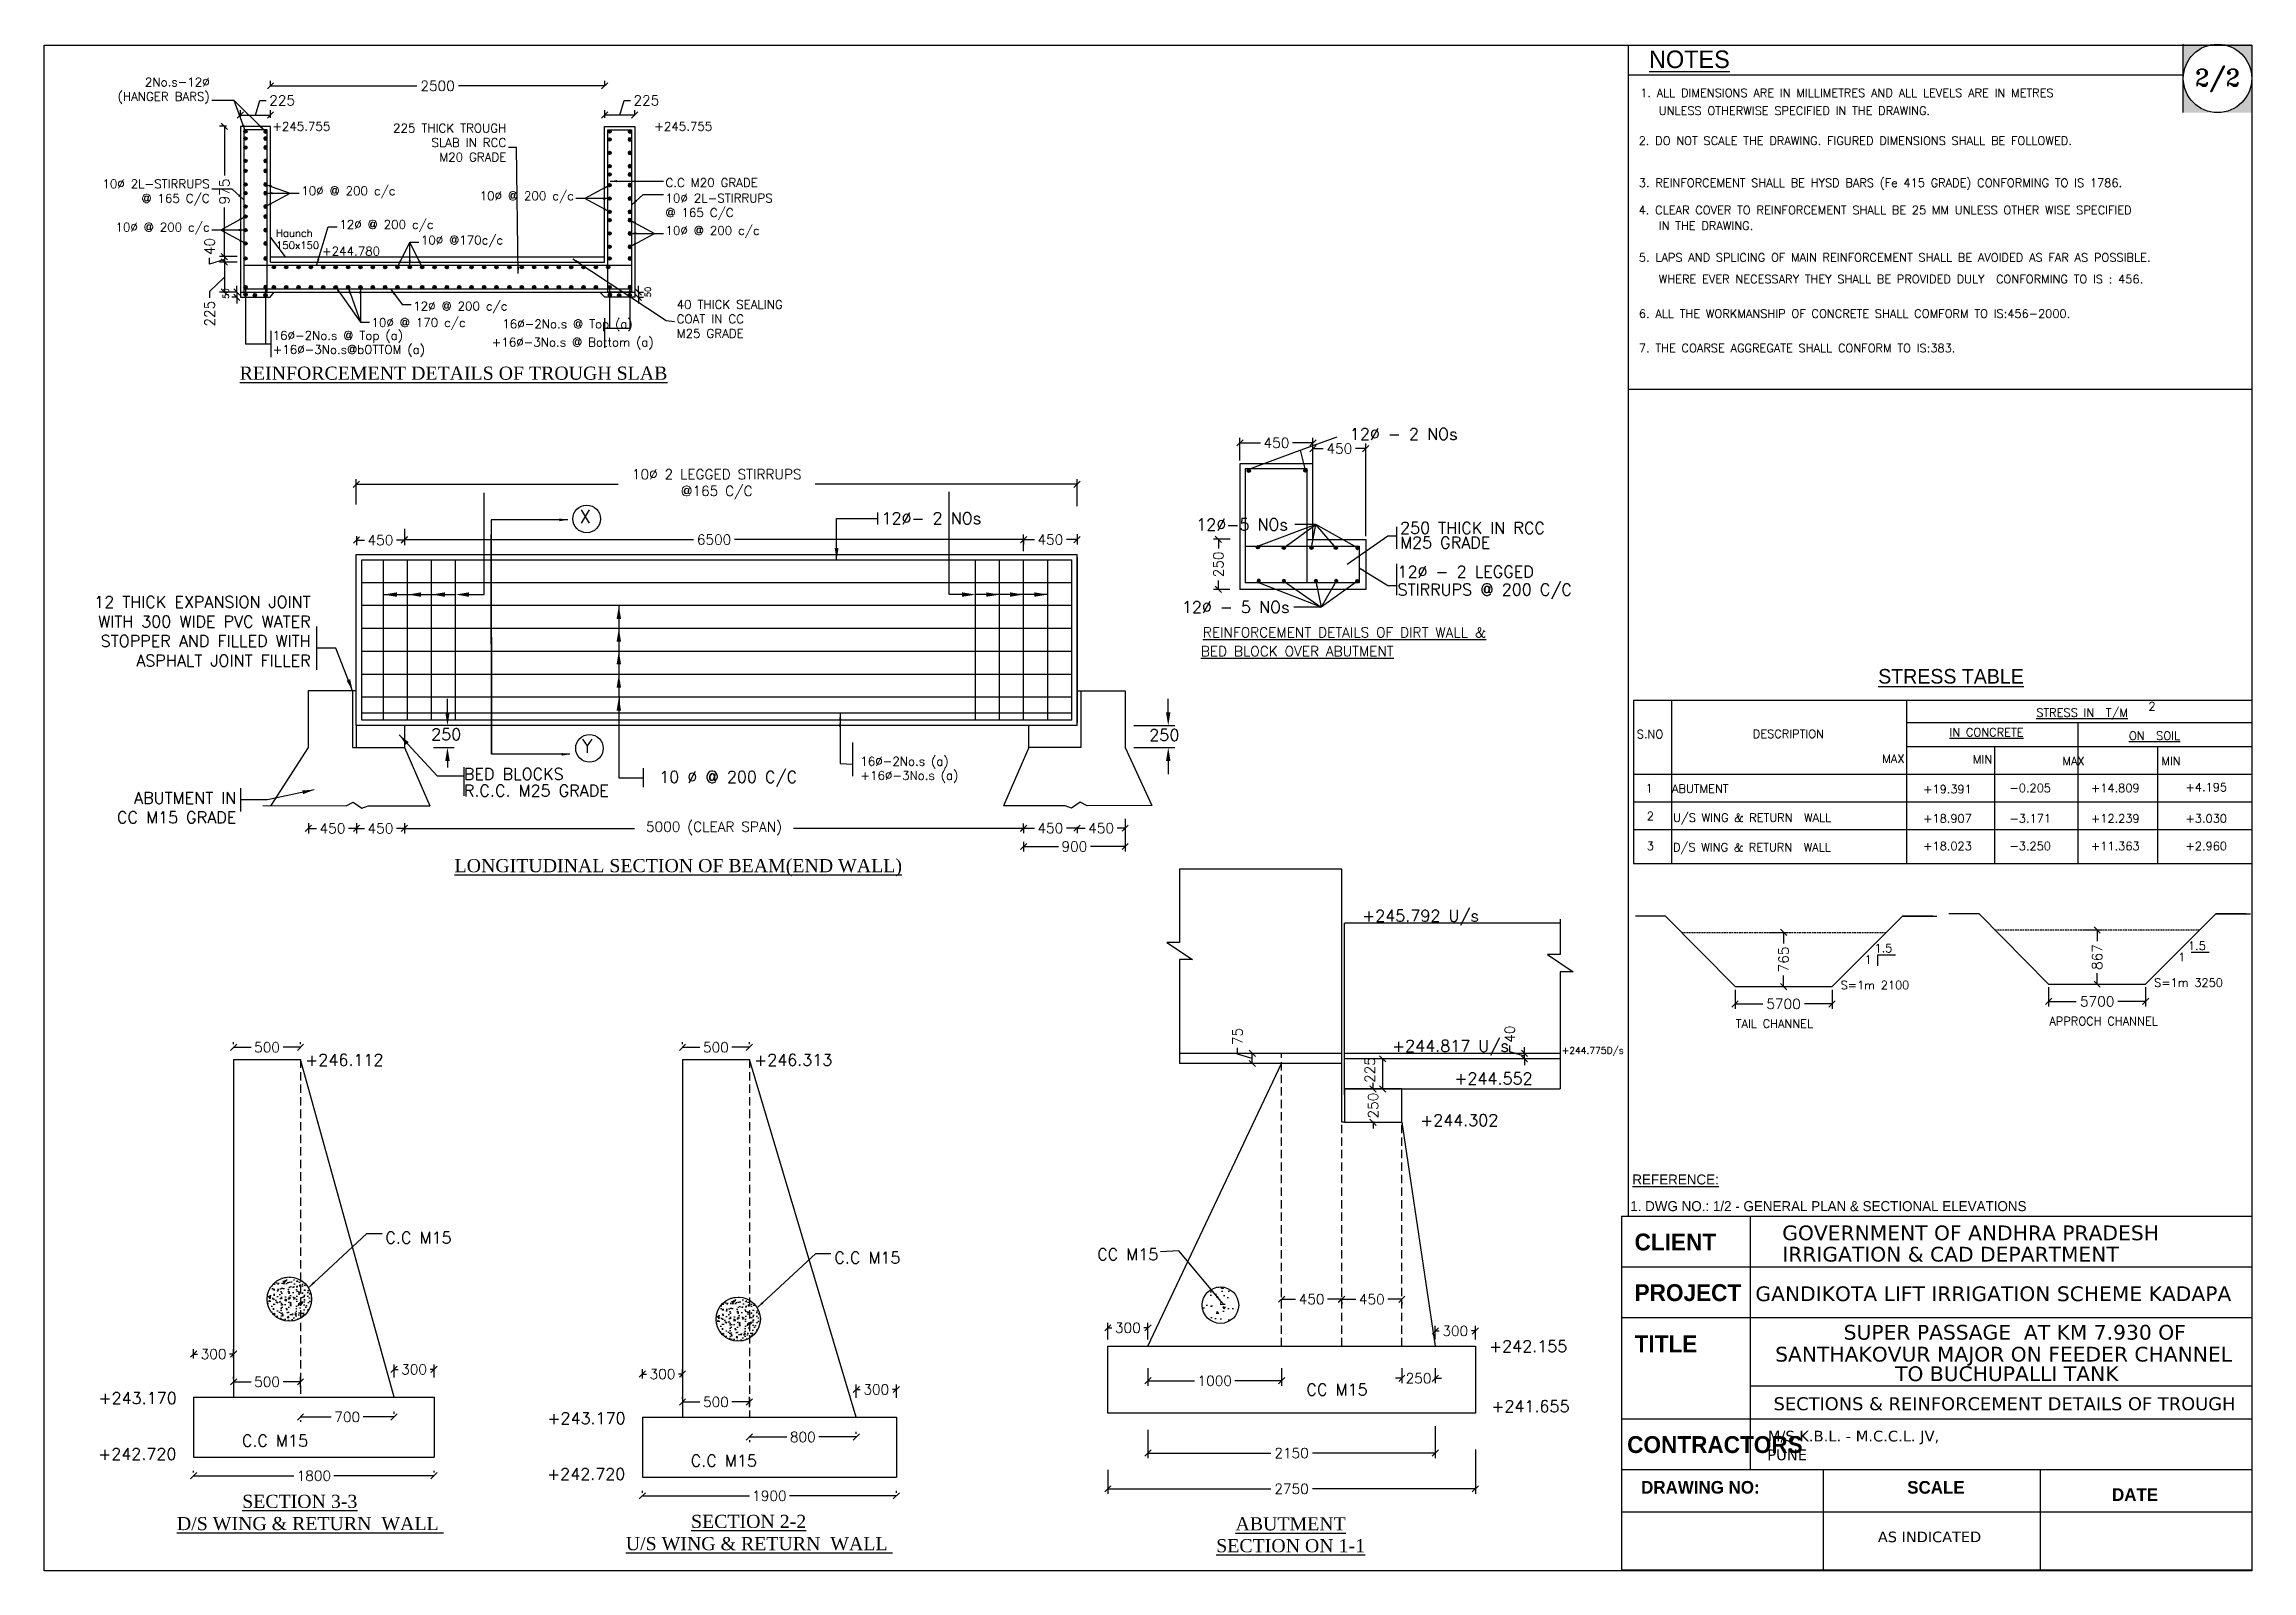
# Model space of a CAD drawing. Header units: inches. Extents: x 97621 to 324919, y -325081 to 89240.
# Drawn here: x 145429 to 178466, y -108899 to -86059 of the extents above; entities that cross this region are included whole.
import ezdxf
from ezdxf.enums import TextEntityAlignment as Align

# ---------------------------------------------------------------- set-up
doc = ezdxf.new("R2010")
doc.units = ezdxf.units.IN
doc.header["$LTSCALE"] = 100
doc.header["$MEASUREMENT"] = 0
doc.header["$PDMODE"] = 3
doc.linetypes.add('CENTER2', pattern=[28.575, 19.05, -3.175, 3.175, -3.175])
doc.linetypes.add('DASHED2', pattern=[0.375, 0.25, -0.125])
for name, color, linetype in [('Dim', 7, 'Continuous'), ('ren', 7, 'Continuous'), ('SHEET', 3, 'Continuous'), ('Text', 7, 'Continuous')]:
    doc.layers.add(name, color=color, linetype=linetype)
doc.styles.add('ARIAL', font='times.ttf')
doc.styles.add('CITYBLUEPR', font='cityb___.ttf')
doc.styles.add('ROMANS', font='romans')
doc.styles.add('ROMANT', font='romant')
doc.styles.get("Standard").update_dxf_attribs({"font": ''})
doc.styles.add('VERDANA', font='verdana.ttf')
doc.styles.get('Standard').set_extended_font_data('Univers Extended')
doc.dimstyles.new('ISO-25', dxfattribs={"dimscale": 50, "dimtxt": 2.5, "dimasz": 2.5, "dimexe": 1.25, "dimexo": 0.625, "dimtad": 1, "dimtxsty": 'ROMANS', "dimcen": 2.5, "dimadec": 0, "dimazin": 0, "dimtfac": 1, "dimtmove": 0, "dimatfit": 3, "dimfxl": 1, "dimarcsym": 0})
doc.dimstyles.new('Raj-50', dxfattribs={"dimscale": 50, "dimtxt": 2, "dimasz": 1.25, "dimexe": 1, "dimexo": 0.625, "dimtad": 0, "dimtxsty": 'ROMANS', "dimblk": 'OBLIQUE', "dimcen": 1.25, "dimclrd": 256, "dimclre": 256, "dimclrt": 256, "dimadec": 0, "dimazin": 0, "dimtfac": 1, "dimtmove": 1, "dimatfit": 3, "dimfxl": 1, "dimlwd": -1, "dimlwe": -1, "dimarcsym": 0})
doc.dimstyles.new('Raj-50-25-0.5', dxfattribs={"dimscale": 50, "dimtxt": 2, "dimasz": 1.5, "dimexe": 1, "dimexo": 0.625, "dimtad": 0, "dimlfac": 0.5, "dimtxsty": 'ROMANS', "dimblk": 'OBLIQUE', "dimcen": 1.5, "dimclrd": 256, "dimclre": 256, "dimclrt": 256, "dimadec": 0, "dimazin": 0, "dimtfac": 1, "dimtmove": 1, "dimatfit": 3, "dimfxl": 1, "dimlwd": -1, "dimlwe": -1, "dimarcsym": 0})
doc.dimstyles.new('Raj-75', dxfattribs={"dimscale": 75, "dimtxt": 2, "dimasz": 1.25, "dimexe": 1, "dimexo": 0.625, "dimtad": 0, "dimtxsty": 'ROMANS', "dimblk": 'OBLIQUE', "dimcen": 1.25, "dimclrd": 256, "dimclre": 256, "dimclrt": 256, "dimadec": 0, "dimazin": 0, "dimtfac": 1, "dimtmove": 1, "dimatfit": 3, "dimfxl": 1, "dimlwd": -1, "dimlwe": -1, "dimarcsym": 0})

msp = doc.modelspace()

# ---------------------------------------------------------------- texts
at = {"color": 7}
for s, height, p in [('%%UNOTES', 262.5, (169444.557, -86416.229)), ('%%USTRESS TABLE', 218.75, (172874.527, -95625.744)), ('1. DWG NO.: 1/2 - GENERAL PLAN & SECTIONAL ELEVATIONS', 150, (169163.497, -103518.254))]:
    msp.add_text(s, height=height, dxfattribs=at).set_placement(p)
for s, height, style, p in [('2/2', 250, 'ROMANT', (177614.642, -86684.699)), ('1. ALL DIMENSIONS ARE IN MILLIMETRES AND ALL LEVELS ARE IN METRES', 125, 'ROMANS', (169312.621, -86849.821)), ('UNLESS OTHERWISE SPECIFIED IN THE DRAWING.', 125, 'ROMANS', (169590.204, -87116.54)), ('2. DO NOT SCALE THE DRAWING. FIGURED DIMENSIONS SHALL BE FOLLOWED.', 125, 'ROMANS', (169290.007, -87566.629)), ('3. REINFORCEMENT SHALL BE HYSD BARS (Fe 415 GRADE) CONFORMING TO IS 1786.', 125, 'ROMANS', (169292.336, -88195.927)), ('4. CLEAR COVER TO REINFORCEMENT SHALL BE 25 MM UNLESS OTHER WISE SPECIFIED', 125, 'ROMANS', (169290.007, -88602.629)), ('IN THE DRAWING.', 125, 'ROMANS', (169590.204, -88836.987)), ('5. LAPS AND SPLICING OF MAIN REINFORCEMENT SHALL BE AVOIDED AS FAR AS POSSIBLE.', 125, 'ROMANS', (169293.27, -89312.692)), ('WHERE EVER NECESSARY THEY SHALL BE PROVIDED DULY  CONFORMING TO IS : 456.', 125, 'ROMANS', (169590.576, -89636.592)), ('6. ALL THE WORKMANSHIP OF CONCRETE SHALL COMFORM TO IS:456-2000.', 125, 'ROMANS', (169293.27, -90152.643)), ('7. THE COARSE AGGREGATE SHALL CONFORM TO IS:383.', 125, 'ROMANS', (169293.27, -90668.307)), ('%%USTRESS IN  T/M', 125, 'ROMANS', (175239.554, -96121.403)), ('2', 125, 'ROMANS', (176918.272, -96026.736)), ('S.NO', 125, 'ROMANS', (169261.286, -96444.545)), ('DESCRIPTION', 125, 'ROMANS', (170997.134, -96439.716)), ('%%UIN CONCRETE', 125, 'ROMANS', (173940.397, -96416.437)), ('%%UON  SOIL', 125, 'ROMANS', (176625.999, -96467.55)), ('                       MAX      ', 125, 'ROMANS', (170791.746, -96811.31)), ('                       MIN', 125, 'ROMANS', (172148.009, -96819.198)), ('                       MAX      ', 125, 'ROMANS', (173487.982, -96845.64)), ('                       MIN', 125, 'ROMANS', (174968.749, -96847.035)), ('-0.205', 125, 'ROMANS', (174838.812, -97250.318)), ('+14.809', 125, 'ROMANS', (176057.674, -97250.318)), ('+4.195', 125, 'ROMANS', (177473.115, -97237.703)), ('1', 125, 'ROMANS', (169395.321, -97252.683)), (' ABUTMENT', 125, 'ROMANS', (169702.217, -97260.879)), ('+19.391', 125, 'ROMANS', (173546.819, -97266.875)), ('2', 125, 'ROMANS', (169410.395, -97670.422)), ('U/S WING & RETURN  WALL ', 125, 'ROMANS', (169803.187, -97693.462)), ('+18.907', 125, 'ROMANS', (173546.819, -97705.956)), ('-3.171', 125, 'ROMANS', (174838.812, -97705.956)), ('+12.239', 125, 'ROMANS', (176057.674, -97705.956)), ('+3.030', 125, 'ROMANS', (177473.115, -97705.956)), ('3', 125, 'ROMANS', (169410.395, -98116.853)), ('D/S WING & RETURN  WALL ', 125, 'ROMANS', (169803.187, -98136.642)), ('+18.023', 125, 'ROMANS', (173546.819, -98118.287)), ('-3.250', 125, 'ROMANS', (174838.812, -98118.287)), ('+11.363', 125, 'ROMANS', (176057.674, -98118.287)), ('+2.960', 125, 'ROMANS', (177473.115, -98118.287)), ('1', 125, 'ROMANS', (172670.249, -99816.56)), ('1.5', 125, 'ROMANS', (172817.939, -99646.541)), ('1', 125, 'ROMANS', (177362.791, -99779.859)), ('1.5', 125, 'ROMANS', (177510.481, -99609.84)), ('S=1m 2100', 125, 'ROMANS', (172311.675, -100198.103)), ('S=1m 3250', 125, 'ROMANS', (177004.217, -100161.403)), ('TAIL CHANNEL', 125, 'ROMANS', (170742.702, -100775.03)), ('APPROCH CHANNEL', 125, 'ROMANS', (175435.244, -100738.329))]:
    msp.add_text(s, height=height, dxfattribs=dict(at, style=style)).set_placement(p)
msp.add_text('%%UREFERENCE:', height=150, dxfattribs=at).set_placement((169842.274, -103119.191), align=Align.CENTER)
at = {"color": 7, "linetype": 'Continuous', "style": 'ARIAL'}
for s, p in [('%%USECTION 3-3', (148392.414, -107958.16)), ('%%UD/S WING & RETURN  WALL ', (147415.981, -108290.608)), ('%%USECTION 2-2', (155109.577, -108258.16)), ('%%UU/S WING & RETURN  WALL ', (154133.144, -108590.608))]:
    msp.add_text(s, height=196.5598, dxfattribs=at).set_placement(p)
at = {"insert": (148899.729, -88829.753), "char_height": 110, "width": 159.56291, "attachment_point": 1, "style": 'ROMANS'}
msp.add_mtext('Haunch 150x150', dxfattribs=at)
at = {"color": 7, "linetype": 'Continuous', "char_height": 196.5598, "attachment_point": 2, "style": 'ARIAL'}
for s, insert in [('{\\LREINFORCEMENT DETAILS OF TROUGH SLAB}', (151555.015, -90882.72)), ('{\\LABUTMENT\\PSECTION ON 1-1}', (164081.652, -108097.548))]:
    msp.add_mtext(s, dxfattribs=dict(at, insert=insert))
at = {"layer": 'Dim', "color": 7, "ltscale": 5, "style": 'ROMANS'}
for p in [(148841.878, -87288.468), (154557.737, -87288.468)]:
    msp.add_text('+245.755', height=130, dxfattribs=at).set_placement(p, align=Align.MIDDLE_LEFT)
msp.add_text('+244.780', height=130, dxfattribs=at).set_placement((150021.737, -89259.854), align=Align.BOTTOM_CENTER)
at = {"layer": 'Dim', "color": 7, "ltscale": 5, "char_height": 130, "style": 'ROMANS'}
for s, insert, attachment_point in [('2No.s-12%%C\\P(HANGER BARS)', (147906.076, -86950.416), 9), ('225 THICK TROUGH \\PSLAB IN RCC\\PM20 GRADE', (152344.38, -87813.024), 9), ('10%%C 2L-STIRRUPS\\P@ 165 C/C', (147906.076, -88474.615), 9), ('10%%C @ 200 c/c', (149277.308, -88361.841), 7), ('C.C M20 GRADE', (154727.308, -88195.544), 7), ('10%%C @ 200 c/c', (153356.076, -88436.62), 9), ('10%%C 2L-STIRRUPS\\P@ 165 C/C', (154727.308, -88687.74), 7), ('10%%C @ 200 c/c', (147906.076, -88904.757), 9), ('12{\\Fromans.shx|c1;%%C @ }200{\\Fromans.shx|c1; c/c}', (149847.184, -88864.853), 7), ('10%%C @ 200 c/c', (154727.308, -88955.412), 7), ('10{\\Fromans.shx|c1;%%C @}170{\\Fromans.shx|c1;c/c}', (151067.214, -89097.555), 7), ('10%%C @ 170 c/c', (150328.104, -90333.02), 7), ('12%%C @ 200 c/c', (150952.983, -90085.105), 7), ('16%%C-2No.s @ Top (a)', (152285.903, -90353.539), 7), ('40 THICK SEALING \\PCOAT IN CC\\PM25 GRADE', (154893.989, -90451.451), 7), ('16%%C-2No.s @ Top (a)', (148848.645, -90525.107), 7), ('+16%%C-3No.s @ Bottom (a)', (152126.432, -90625.885), 7), ('+16%%C-3No.s@bOTTOM (a)', (148848.645, -90736.179), 7)]:
    msp.add_mtext(s, dxfattribs=dict(at, insert=insert, attachment_point=attachment_point))
at = {"layer": 'SHEET', "color": 7, "width": 1}
for s, height, style, p in [('GOVERNMENT OF ANDHRA PRADESH', 220.99678, 'VERDANA', (171438.239, -103953.402)), ('CLIENT', 252.5678, 'CITYBLUEPR', (169228.988, -104105.906)), ('IRRIGATION & CAD DEPARTMENT', 220.99678, 'VERDANA', (171438.239, -104272.646)), ('PROJECT', 252.5678, 'CITYBLUEPR', (169228.988, -104863.609)), ('GANDIKOTA LIFT IRRIGATION SCHEME KADAPA', 220.99678, 'VERDANA', (171036.551, -104864.363)), ('TITLE', 252.5678, 'CITYBLUEPR', (169228.988, -105629.195)), ('CONTRACTORS', 252.56775, 'CITYBLUEPR', (169117.608, -107136.719)), ('M/S K.B.L. - M.C.C.L. JV,', 159.78523, 'VERDANA', (171222.215, -106964.043)), ('PUNE', 159.7852, 'VERDANA', (171214.205, -107243.912)), ('DRAWING NO:', 189.42582, 'CITYBLUEPR', (169326.867, -107744.61)), ('SCALE', 189.4258, 'CITYBLUEPR', (173308.871, -107745.172)), ('DATE', 189.4258, 'CITYBLUEPR', (176373.329, -107853.647)), ('AS INDICATED', 157.85485, 'VERDANA', (172869.646, -108470.528))]:
    msp.add_text(s, height=height, dxfattribs=dict(at, style=style)).set_placement(p)
at = {"layer": 'SHEET', "color": 7, "style": 'VERDANA', "width": 1}
for s, height, p in [(' SUPER PASSAGE  AT KM 7.930 OF', 220.99678, (174869.024, -105440.621)), ('SANTHAKOVUR MAJOR ON FEEDER CHANNEL ', 220.99678, (174798.616, -105768.585)), ('TO BUCHUPALLI TANK', 220.99678, (174798.616, -106060.8)), ('SECTIONS & REINFORCEMENT DETAILS OF TROUGH', 194.4, (174764.253, -106496.56))]:
    msp.add_text(s, height=height, dxfattribs=at).set_placement(p, align=Align.CENTER)
at = {"layer": 'Text', "color": 7, "style": 'ROMANS'}
for s, p in [('12%%C - 2 NOs', (166579.991, -91890.559)), ('12%%C-5 NOs', (164042.091, -93245.119)), ('12%%C - 5 NOs', (164066.332, -94481.242)), ('+244.552', (167702.336, -101533.448)), ('+244.302', (167190.093, -102157.334)), ('+242.155', (168221.577, -105538.566)), ('+241.655', (168255.243, -106436.337))]:
    msp.add_text(s, height=175, dxfattribs=at).set_placement(p, align=Align.MIDDLE_RIGHT)
at = {"layer": 'Text', "color": 7}
for s, height, style, p in [('250 THICK IN RCC', 175, 'ROMANS', (165719.074, -93382.809)), ('M25 GRADE', 175, 'ROMANS', (165719.074, -93602.894)), ('STIRRUPS @ 200 C/C', 175, 'ROMANS', (165680.766, -94305.384)), ('12%%C - 2 LEGGED', 175, 'ROMANS', (165680.766, -94038.478)), ('%%UREINFORCEMENT DETAILS OF DIRT WALL &', 150, 'ROMANT', (162769.504, -94934.447)), ('%%UBED BLOCK OVER ABUTMENT', 150, 'ROMANT', (162738.494, -95217.122)), ('+246.112', 175, 'ROMANS', (149336.59, -101342.653)), ('+246.313', 175, 'ROMANS', (156053.752, -101342.653)), (' C.C M15', 175, 'ROMANS', (150416.658, -104001.943)), (' C.C M15', 175, 'ROMANS', (157133.82, -104301.943)), ('+243.170', 175, 'ROMANS', (146243.517, -106403.364)), ('+243.170', 175, 'ROMANS', (152960.679, -106703.364)), (' C.C M15', 175, 'ROMANS', (148267.934, -107040.209)), ('+242.720', 175, 'ROMANS', (146238.6, -107238.692)), ('+242.720', 175, 'ROMANS', (152955.763, -107538.692)), (' C.C M15', 175, 'ROMANS', (154985.097, -107340.209))]:
    msp.add_text(s, height=height, dxfattribs=dict(at, style=style)).set_placement(p)
at = {"layer": 'Text', "color": 7, "style": 'ROMANS'}
for s, height, p in [('+245.792 U/s', 175, (166026.553, -99238.814)), ('+244.817 U/s', 175, (166473.986, -101185.939)), ('+244.775D/s', 100, (168603.286, -101192.8))]:
    msp.add_text(s, height=height, dxfattribs=at).set_placement(p, align=Align.BOTTOM_CENTER)
at = {"layer": 'Text', "color": 7, "char_height": 175, "attachment_point": 3, "style": 'ROMANS'}
for insert in [(162102.376, -104076.769), (165233.371, -106099.251)]:
    msp.add_mtext('CC M15', dxfattribs=dict(at, insert=insert))

# ---------------------------------------------------------------- blocks, each defined once
blk = doc.blocks.new('_Oblique')
at = {"color": 0, "linetype": 'ByBlock', "lineweight": -2}
blk.add_line((-0.5, -0.5), (0.5, 0.5), dxfattribs=at)
blk = doc.blocks.new('A$C499103CF')
at = {"ltscale": 5}
h = blk.add_hatch(color=256, dxfattribs=at)
edge = h.paths.add_edge_path()
edge.add_arc((0, 0), 25, 0, 360)
blk.add_circle((0, 0), 25, dxfattribs=at)
blk = doc.blocks.new('*D166')
at = {"layer": 'Defpoints', "color": 0, "transparency": 16777216}
for p in [(7228, 7420), (7948, 7420), (7948, 7293)]:
    blk.add_point(p, dxfattribs=at)
at = {"layer": 'Dim', "transparency": 16777216}
for p, q in [((7228, 7373), (7228, 7218)), ((7228, 7293), (7348, 7293)), ((7948, 7293), (7828, 7293)), ((7948, 7373), (7948, 7218))]:
    blk.add_line(p, q, dxfattribs=at)
at = {"layer": 'Dim', "transparency": 16777216, "xscale": 93.75, "yscale": 93.75, "zscale": 93.75, "rotation": 180}
blk.add_blockref('_Oblique', (7228, 7293), dxfattribs=at)
at = {"layer": 'Dim', "transparency": 16777216, "xscale": 93.75, "yscale": 93.75, "zscale": 93.75}
blk.add_blockref('_Oblique', (7948, 7293), dxfattribs=at)
at = {"layer": 'Dim', "transparency": 16777216, "insert": (7588, 7293), "char_height": 150, "attachment_point": 5, "style": 'ROMANS'}
blk.add_mtext('450', dxfattribs=at)
blk = doc.blocks.new('*D167')
at = {"layer": 'Defpoints', "color": 0, "transparency": 16777216}
for p in [(7948, 7395), (8665, 7420), (8665, 7293)]:
    blk.add_point(p, dxfattribs=at)
at = {"layer": 'Dim', "transparency": 16777216}
for p, q in [((7948, 7348), (7948, 7218)), ((7948, 7293), (8067, 7293)), ((8665, 7293), (8546, 7293)), ((8665, 7373), (8665, 7218))]:
    blk.add_line(p, q, dxfattribs=at)
at = {"layer": 'Dim', "transparency": 16777216, "xscale": 93.75, "yscale": 93.75, "zscale": 93.75, "rotation": 180}
blk.add_blockref('_Oblique', (7948, 7293), dxfattribs=at)
at = {"layer": 'Dim', "transparency": 16777216, "xscale": 93.75, "yscale": 93.75, "zscale": 93.75}
blk.add_blockref('_Oblique', (8665, 7293), dxfattribs=at)
at = {"layer": 'Dim', "transparency": 16777216, "insert": (8306, 7293), "char_height": 150, "attachment_point": 5, "style": 'ROMANS'}
blk.add_mtext('450', dxfattribs=at)
blk = doc.blocks.new('*D168')
at = {"layer": 'Defpoints', "color": 0, "transparency": 16777216}
for p in [(17930, 11664), (18730, 11741), (18730, 11614)]:
    blk.add_point(p, dxfattribs=at)
at = {"layer": 'Dim', "transparency": 16777216}
for p, q in [((17930, 11617), (17930, 11539)), ((17930, 11614), (18091, 11614)), ((18730, 11614), (18570, 11614)), ((18730, 11694), (18730, 11539))]:
    blk.add_line(p, q, dxfattribs=at)
at = {"layer": 'Dim', "transparency": 16777216, "xscale": 93.75, "yscale": 93.75, "zscale": 93.75, "rotation": 180}
blk.add_blockref('_Oblique', (17930, 11614), dxfattribs=at)
at = {"layer": 'Dim', "transparency": 16777216, "xscale": 93.75, "yscale": 93.75, "zscale": 93.75}
blk.add_blockref('_Oblique', (18730, 11614), dxfattribs=at)
at = {"layer": 'Dim', "transparency": 16777216, "insert": (18330, 11614), "char_height": 150, "attachment_point": 5, "style": 'ROMANS'}
blk.add_mtext('450', dxfattribs=at)
blk = doc.blocks.new('*D169')
at = {"layer": 'Defpoints', "color": 0, "transparency": 16777216}
for p in [(17930, 7330), (18730, 7361), (18730, 7296)]:
    blk.add_point(p, dxfattribs=at)
at = {"layer": 'Dim', "transparency": 16777216}
for p, q in [((17930, 7296), (18091, 7296)), ((17930, 7283), (17930, 7221)), ((18730, 7296), (18570, 7296)), ((18730, 7314), (18730, 7221))]:
    blk.add_line(p, q, dxfattribs=at)
at = {"layer": 'Dim', "transparency": 16777216, "xscale": 93.75, "yscale": 93.75, "zscale": 93.75, "rotation": 180}
blk.add_blockref('_Oblique', (17930, 7296), dxfattribs=at)
at = {"layer": 'Dim', "transparency": 16777216, "xscale": 93.75, "yscale": 93.75, "zscale": 93.75}
blk.add_blockref('_Oblique', (18730, 7296), dxfattribs=at)
at = {"layer": 'Dim', "transparency": 16777216, "insert": (18330, 7296), "char_height": 150, "attachment_point": 5, "style": 'ROMANS'}
blk.add_mtext('450', dxfattribs=at)
blk = doc.blocks.new('*D170')
at = {"layer": 'Defpoints', "color": 0, "transparency": 16777216}
for p in [(8665, 11824), (17930, 11614), (17930, 11392)]:
    blk.add_point(p, dxfattribs=at)
at = {"layer": 'Dim', "transparency": 16777216}
for p, q in [((8665, 11777), (8665, 11539)), ((8665, 11614), (12990, 11614)), ((17930, 11614), (13605, 11614)), ((17930, 11438), (17930, 11689))]:
    blk.add_line(p, q, dxfattribs=at)
at = {"layer": 'Dim', "transparency": 16777216, "xscale": 93.75, "yscale": 93.75, "zscale": 93.75, "rotation": 180}
blk.add_blockref('_Oblique', (8665, 11614), dxfattribs=at)
at = {"layer": 'Dim', "transparency": 16777216, "xscale": 93.75, "yscale": 93.75, "zscale": 93.75}
blk.add_blockref('_Oblique', (17930, 11614), dxfattribs=at)
at = {"layer": 'Dim', "transparency": 16777216, "insert": (13298, 11614), "char_height": 150, "attachment_point": 5, "style": 'ROMANS'}
blk.add_mtext('6500', dxfattribs=at)
blk = doc.blocks.new('*D171')
at = {"layer": 'Defpoints', "color": 0, "transparency": 16777216}
for p in [(7948, 11710), (8665, 11710), (8665, 11606)]:
    blk.add_point(p, dxfattribs=at)
at = {"layer": 'Dim', "transparency": 16777216}
for p, q in [((7948, 11663), (7948, 11531)), ((7948, 11606), (8067, 11606)), ((8665, 11606), (8546, 11606)), ((8665, 11663), (8665, 11531))]:
    blk.add_line(p, q, dxfattribs=at)
at = {"layer": 'Dim', "transparency": 16777216, "xscale": 93.75, "yscale": 93.75, "zscale": 93.75, "rotation": 180}
blk.add_blockref('_Oblique', (7948, 11606), dxfattribs=at)
at = {"layer": 'Dim', "transparency": 16777216, "xscale": 93.75, "yscale": 93.75, "zscale": 93.75}
blk.add_blockref('_Oblique', (8665, 11606), dxfattribs=at)
at = {"layer": 'Dim', "transparency": 16777216, "insert": (8306, 11606), "char_height": 150, "attachment_point": 5, "style": 'ROMANS'}
blk.add_mtext('450', dxfattribs=at)
blk = doc.blocks.new('*D172')
at = {"layer": 'Defpoints', "color": 0, "transparency": 16777216}
for p in [(18730, 7361), (19450, 7481), (19450, 7296)]:
    blk.add_point(p, dxfattribs=at)
at = {"layer": 'Dim', "transparency": 16777216}
for p, q in [((18730, 7314), (18730, 7221)), ((18730, 7296), (18851, 7296)), ((19450, 7296), (19330, 7296)), ((19450, 7434), (19450, 7221))]:
    blk.add_line(p, q, dxfattribs=at)
at = {"layer": 'Dim', "transparency": 16777216, "xscale": 93.75, "yscale": 93.75, "zscale": 93.75, "rotation": 180}
blk.add_blockref('_Oblique', (18730, 7296), dxfattribs=at)
at = {"layer": 'Dim', "transparency": 16777216, "xscale": 93.75, "yscale": 93.75, "zscale": 93.75}
blk.add_blockref('_Oblique', (19450, 7296), dxfattribs=at)
at = {"layer": 'Dim', "transparency": 16777216, "insert": (19090, 7296), "char_height": 150, "attachment_point": 5, "style": 'ROMANS'}
blk.add_mtext('450', dxfattribs=at)
blk = doc.blocks.new('*D173')
at = {"layer": 'Defpoints', "color": 0, "transparency": 16777216}
for p in [(8665, 7293), (17930, 7293), (17930, 7228)]:
    blk.add_point(p, dxfattribs=at)
at = {"layer": 'Dim', "transparency": 16777216}
for p, q in [((8665, 7293), (12108, 7293)), ((17930, 7293), (14487, 7293)), ((17930, 7275), (17930, 7368)), ((8665, 7246), (8665, 7218))]:
    blk.add_line(p, q, dxfattribs=at)
at = {"layer": 'Dim', "transparency": 16777216, "xscale": 93.75, "yscale": 93.75, "zscale": 93.75, "rotation": 180}
blk.add_blockref('_Oblique', (8665, 7293), dxfattribs=at)
at = {"layer": 'Dim', "transparency": 16777216, "xscale": 93.75, "yscale": 93.75, "zscale": 93.75}
blk.add_blockref('_Oblique', (17930, 7293), dxfattribs=at)
at = {"layer": 'Dim', "transparency": 16777216, "insert": (13298, 7293), "char_height": 150, "attachment_point": 5, "style": 'ROMANS'}
blk.add_mtext('5000 (CLEAR SPAN)', dxfattribs=at)
blk = doc.blocks.new('*D174')
at = {"layer": 'Defpoints', "color": 0, "transparency": 16777216}
for p in [(19450, 7304), (17930, 7139), (19450, 7022)]:
    blk.add_point(p, dxfattribs=at)
at = {"layer": 'Dim', "transparency": 16777216}
for p, q in [((17930, 7093), (17930, 6947)), ((17930, 7022), (18451, 7022)), ((19450, 7022), (18930, 7022)), ((19450, 7257), (19450, 6947))]:
    blk.add_line(p, q, dxfattribs=at)
at = {"layer": 'Dim', "transparency": 16777216, "xscale": 93.75, "yscale": 93.75, "zscale": 93.75, "rotation": 180}
blk.add_blockref('_Oblique', (17930, 7022), dxfattribs=at)
at = {"layer": 'Dim', "transparency": 16777216, "xscale": 93.75, "yscale": 93.75, "zscale": 93.75}
blk.add_blockref('_Oblique', (19450, 7022), dxfattribs=at)
at = {"layer": 'Dim', "transparency": 16777216, "insert": (18690, 7022), "char_height": 150, "attachment_point": 5, "style": 'ROMANS'}
blk.add_mtext('900', dxfattribs=at)
blk = doc.blocks.new('*D175')
at = {"layer": 'Defpoints', "color": 0, "transparency": 16777216}
for p in [(7945, 12441), (7945, 12092), (18730, 12066)]:
    blk.add_point(p, dxfattribs=at)
at = {"layer": 'Dim', "transparency": 16777216}
for p, q in [((7945, 12139), (7945, 12516)), ((7945, 12441), (11862, 12441)), ((18730, 12441), (14813, 12441)), ((18730, 12113), (18730, 12516))]:
    blk.add_line(p, q, dxfattribs=at)
at = {"layer": 'Dim', "transparency": 16777216, "xscale": 93.75, "yscale": 93.75, "zscale": 93.75, "rotation": 180}
blk.add_blockref('_Oblique', (7945, 12441), dxfattribs=at)
at = {"layer": 'Dim', "transparency": 16777216, "xscale": 93.75, "yscale": 93.75, "zscale": 93.75}
blk.add_blockref('_Oblique', (18730, 12441), dxfattribs=at)
at = {"layer": 'Dim', "transparency": 16777216, "insert": (13338, 12441), "char_height": 150, "attachment_point": 5, "style": 'ROMANS'}
blk.add_mtext('10%%C 2 LEGGED STIRRUPS\\P@165 C/C ', dxfattribs=at)
blk = doc.blocks.new('*D16')
at = {"layer": 'Defpoints', "color": 0, "transparency": 16777216}
for p in [(148367, -87212), (148817, -87120), (148817, -87207)]:
    blk.add_point(p, dxfattribs=at)
at = {"layer": 'Dim', "transparency": 16777216}
for p, q in [((148367, -87165), (148367, -87045)), ((148367, -87120), (148817, -87120)), ((148592, -87120), (148658, -86900)), ((148658, -86900), (148752, -86900)), ((148817, -87160), (148817, -87045))]:
    blk.add_line(p, q, dxfattribs=at)
at = {"layer": 'Dim', "transparency": 16777216, "xscale": 93.75, "yscale": 93.75, "zscale": 93.75, "rotation": 180}
blk.add_blockref('_Oblique', (148367, -87120), dxfattribs=at)
at = {"layer": 'Dim', "transparency": 16777216, "xscale": 93.75, "yscale": 93.75, "zscale": 93.75}
blk.add_blockref('_Oblique', (148817, -87120), dxfattribs=at)
at = {"layer": 'Dim', "transparency": 16777216, "insert": (148991, -86900), "char_height": 150, "attachment_point": 5, "style": 'ROMANS'}
blk.add_mtext('225', dxfattribs=at)
blk = doc.blocks.new('*D17')
at = {"layer": 'Defpoints', "color": 0, "transparency": 16777216}
for p in [(153817, -87120), (153817, -87210), (154267, -87164)]:
    blk.add_point(p, dxfattribs=at)
at = {"layer": 'Dim', "transparency": 16777216}
for p, q in [((153817, -87163), (153817, -87045)), ((154267, -87120), (153817, -87120)), ((154042, -87120), (154108, -86900)), ((154108, -86900), (154202, -86900)), ((154267, -87117), (154267, -87045))]:
    blk.add_line(p, q, dxfattribs=at)
at = {"layer": 'Dim', "transparency": 16777216, "xscale": 93.75, "yscale": 93.75, "zscale": 93.75, "rotation": 180}
blk.add_blockref('_Oblique', (153817, -87120), dxfattribs=at)
at = {"layer": 'Dim', "transparency": 16777216, "xscale": 93.75, "yscale": 93.75, "zscale": 93.75}
blk.add_blockref('_Oblique', (154267, -87120), dxfattribs=at)
at = {"layer": 'Dim', "transparency": 16777216, "insert": (154441, -86900), "char_height": 150, "attachment_point": 5, "style": 'ROMANS'}
blk.add_mtext('225', dxfattribs=at)
blk = doc.blocks.new('*D18')
at = {"layer": 'Defpoints', "color": 0, "transparency": 16777216}
for p in [(148127, -87288), (148206, -87288), (148280, -89238)]:
    blk.add_point(p, dxfattribs=at)
at = {"layer": 'Dim', "transparency": 16777216}
for p, q in [((148159, -87288), (148052, -87288)), ((148127, -87288), (148127, -88024)), ((148127, -89238), (148127, -88503)), ((148233, -89238), (148052, -89238))]:
    blk.add_line(p, q, dxfattribs=at)
at = {"layer": 'Dim', "transparency": 16777216, "xscale": 93.75, "yscale": 93.75, "zscale": 93.75}
for p, rotation in [((148127, -87288), 90), ((148127, -89238), 270)]:
    blk.add_blockref('_Oblique', p, dxfattribs=dict(at, rotation=rotation))
at = {"layer": 'Dim', "transparency": 16777216, "insert": (148127, -88263), "char_height": 150, "attachment_point": 5, "rotation": 90, "style": 'ROMANS'}
blk.add_mtext('975', dxfattribs=at)
blk = doc.blocks.new('*D19')
at = {"layer": 'Defpoints', "color": 0, "transparency": 16777216}
for p in [(148127, -89318), (148367, -89238), (148367, -89318)]:
    blk.add_point(p, dxfattribs=at)
at = {"layer": 'Dim', "transparency": 16777216}
for p, q in [((148127, -89238), (148127, -89145)), ((147906, -89350), (147906, -89256)), ((148127, -89278), (147906, -89350)), ((148320, -89238), (148052, -89238)), ((148320, -89318), (148052, -89318)), ((148127, -89238), (148127, -89318)), ((148127, -89238), (148127, -89318)), ((148127, -89318), (148127, -89412))]:
    blk.add_line(p, q, dxfattribs=at)
at = {"layer": 'Dim', "transparency": 16777216, "xscale": 93.75, "yscale": 93.75, "zscale": 93.75}
for p, rotation in [((148127, -89238), 270), ((148127, -89318), 90)]:
    blk.add_blockref('_Oblique', p, dxfattribs=dict(at, rotation=rotation))
at = {"layer": 'Dim', "transparency": 16777216, "insert": (147906, -89087), "char_height": 150, "attachment_point": 5, "rotation": 90, "style": 'ROMANS'}
blk.add_mtext('40', dxfattribs=at)
blk = doc.blocks.new('*D20')
at = {"layer": 'Defpoints', "color": 0, "transparency": 16777216}
for p in [(148367, -89318), (148127, -89768), (148367, -89768)]:
    blk.add_point(p, dxfattribs=at)
at = {"layer": 'Dim', "transparency": 16777216}
for p, q in [((148320, -89318), (148052, -89318)), ((148127, -89318), (148127, -89768)), ((148127, -89543), (147906, -89758)), ((147906, -89758), (147906, -89852)), ((148320, -89768), (148052, -89768))]:
    blk.add_line(p, q, dxfattribs=at)
at = {"layer": 'Dim', "transparency": 16777216, "xscale": 93.75, "yscale": 93.75, "zscale": 93.75}
for p, rotation in [((148127, -89318), 90), ((148127, -89768), 270)]:
    blk.add_blockref('_Oblique', p, dxfattribs=dict(at, rotation=rotation))
at = {"layer": 'Dim', "transparency": 16777216, "insert": (147906, -90091), "char_height": 150, "attachment_point": 5, "rotation": 90, "style": 'ROMANS'}
blk.add_mtext('225', dxfattribs=at)
blk = doc.blocks.new('*D91')
at = {"layer": 'Defpoints', "color": 0, "transparency": 16777216}
for p in [(148817, -86726), (153817, -86682), (153817, -86726)]:
    blk.add_point(p, dxfattribs=at)
at = {"layer": 'Dim', "transparency": 16777216}
for p, q in [((148817, -86680), (148817, -86607)), ((148817, -86682), (151006, -86682)), ((153817, -86682), (151628, -86682)), ((153817, -86680), (153817, -86607))]:
    blk.add_line(p, q, dxfattribs=at)
at = {"layer": 'Dim', "transparency": 16777216, "xscale": 93.75, "yscale": 93.75, "zscale": 93.75, "rotation": 180}
blk.add_blockref('_Oblique', (148817, -86682), dxfattribs=at)
at = {"layer": 'Dim', "transparency": 16777216, "xscale": 93.75, "yscale": 93.75, "zscale": 93.75}
blk.add_blockref('_Oblique', (153817, -86682), dxfattribs=at)
at = {"layer": 'Dim', "transparency": 16777216, "insert": (151317, -86682), "char_height": 150, "attachment_point": 5, "style": 'ROMANS'}
blk.add_mtext('2500', dxfattribs=at)
blk = doc.blocks.new('*D92')
at = {"layer": 'Defpoints', "color": 0, "transparency": 16777216}
for p in [(154982, -105956), (154382, -106070), (154982, -106059)]:
    blk.add_point(p, dxfattribs=at)
at = {"layer": 'Dim', "transparency": 16777216}
for p, q in [((154382, -106023), (154382, -105881)), ((154382, -105956), (154442, -105956)), ((154982, -105956), (154922, -105956)), ((154982, -106012), (154982, -105881))]:
    blk.add_line(p, q, dxfattribs=at)
at = {"layer": 'Dim', "transparency": 16777216, "xscale": 93.75, "yscale": 93.75, "zscale": 93.75, "rotation": 180}
blk.add_blockref('_Oblique', (154382, -105956), dxfattribs=at)
at = {"layer": 'Dim', "transparency": 16777216, "xscale": 93.75, "yscale": 93.75, "zscale": 93.75}
blk.add_blockref('_Oblique', (154982, -105956), dxfattribs=at)
at = {"layer": 'Dim', "transparency": 16777216, "insert": (154682, -105956), "char_height": 150, "attachment_point": 5, "style": 'ROMANS'}
blk.add_mtext('300', dxfattribs=at)
blk = doc.blocks.new('*D93')
at = {"layer": 'Defpoints', "color": 0, "transparency": 16777216}
for p in [(154982, -106372), (155982, -106372), (155982, -106499)]:
    blk.add_point(p, dxfattribs=at)
at = {"layer": 'Dim', "transparency": 16777216}
for p, q in [((154982, -106325), (154982, -106297)), ((154982, -106372), (155242, -106372)), ((155982, -106372), (155722, -106372)), ((155982, -106452), (155982, -106297))]:
    blk.add_line(p, q, dxfattribs=at)
at = {"layer": 'Dim', "transparency": 16777216, "xscale": 93.75, "yscale": 93.75, "zscale": 93.75, "rotation": 180}
blk.add_blockref('_Oblique', (154982, -106372), dxfattribs=at)
at = {"layer": 'Dim', "transparency": 16777216, "xscale": 93.75, "yscale": 93.75, "zscale": 93.75}
blk.add_blockref('_Oblique', (155982, -106372), dxfattribs=at)
at = {"layer": 'Dim', "transparency": 16777216, "insert": (155482, -106372), "char_height": 150, "attachment_point": 5, "style": 'ROMANS'}
blk.add_mtext('500', dxfattribs=at)
blk = doc.blocks.new('*D94')
at = {"layer": 'Defpoints', "color": 0, "transparency": 16777216}
for p in [(155982, -106897), (157582, -106897), (157582, -106897)]:
    blk.add_point(p, dxfattribs=at)
at = {"layer": 'Dim', "transparency": 16777216}
for p, q in [((155982, -106897), (156542, -106897)), ((155982, -106944), (155982, -106972)), ((157582, -106897), (157022, -106897)), ((157582, -106850), (157582, -106822))]:
    blk.add_line(p, q, dxfattribs=at)
at = {"layer": 'Dim', "transparency": 16777216, "xscale": 93.75, "yscale": 93.75, "zscale": 93.75, "rotation": 180}
blk.add_blockref('_Oblique', (155982, -106897), dxfattribs=at)
at = {"layer": 'Dim', "transparency": 16777216, "xscale": 93.75, "yscale": 93.75, "zscale": 93.75}
blk.add_blockref('_Oblique', (157582, -106897), dxfattribs=at)
at = {"layer": 'Dim', "transparency": 16777216, "insert": (156782, -106897), "char_height": 150, "attachment_point": 5, "style": 'ROMANS'}
blk.add_mtext('800', dxfattribs=at)
blk = doc.blocks.new('*D95')
at = {"layer": 'Defpoints', "color": 0, "transparency": 16777216}
for p in [(154382, -107777), (158182, -107777), (158182, -107777)]:
    blk.add_point(p, dxfattribs=at)
at = {"layer": 'Dim', "transparency": 16777216}
for p, q in [((154382, -107730), (154382, -107702)), ((154382, -107777), (155982, -107777)), ((158182, -107777), (156582, -107777)), ((158182, -107730), (158182, -107702))]:
    blk.add_line(p, q, dxfattribs=at)
at = {"layer": 'Dim', "transparency": 16777216, "xscale": 93.75, "yscale": 93.75, "zscale": 93.75, "rotation": 180}
blk.add_blockref('_Oblique', (154382, -107777), dxfattribs=at)
at = {"layer": 'Dim', "transparency": 16777216, "xscale": 93.75, "yscale": 93.75, "zscale": 93.75}
blk.add_blockref('_Oblique', (158182, -107777), dxfattribs=at)
at = {"layer": 'Dim', "transparency": 16777216, "insert": (156282, -107777), "char_height": 150, "attachment_point": 5, "style": 'ROMANS'}
blk.add_mtext('1900', dxfattribs=at)
blk = doc.blocks.new('*D96')
at = {"layer": 'Defpoints', "color": 0, "transparency": 16777216}
for p in [(154982, -101067), (155982, -101067), (155982, -101067)]:
    blk.add_point(p, dxfattribs=at)
at = {"layer": 'Dim', "transparency": 16777216}
for p, q in [((154982, -101020), (154982, -100992)), ((154982, -101067), (155242, -101067)), ((155982, -101067), (155722, -101067)), ((155982, -101020), (155982, -100992))]:
    blk.add_line(p, q, dxfattribs=at)
at = {"layer": 'Dim', "transparency": 16777216, "xscale": 93.75, "yscale": 93.75, "zscale": 93.75, "rotation": 180}
blk.add_blockref('_Oblique', (154982, -101067), dxfattribs=at)
at = {"layer": 'Dim', "transparency": 16777216, "xscale": 93.75, "yscale": 93.75, "zscale": 93.75}
blk.add_blockref('_Oblique', (155982, -101067), dxfattribs=at)
at = {"layer": 'Dim', "transparency": 16777216, "insert": (155482, -101067), "char_height": 150, "attachment_point": 5, "style": 'ROMANS'}
blk.add_mtext('500', dxfattribs=at)
blk = doc.blocks.new('*D97')
at = {"layer": 'Defpoints', "color": 0, "transparency": 16777216}
for p in [(157582, -106356), (158182, -106186), (158182, -106356)]:
    blk.add_point(p, dxfattribs=at)
at = {"layer": 'Dim', "transparency": 16777216}
for p, q in [((157582, -106309), (157582, -106111)), ((157582, -106186), (157642, -106186)), ((158182, -106186), (158122, -106186)), ((158182, -106309), (158182, -106111))]:
    blk.add_line(p, q, dxfattribs=at)
at = {"layer": 'Dim', "transparency": 16777216, "xscale": 93.75, "yscale": 93.75, "zscale": 93.75, "rotation": 180}
blk.add_blockref('_Oblique', (157582, -106186), dxfattribs=at)
at = {"layer": 'Dim', "transparency": 16777216, "xscale": 93.75, "yscale": 93.75, "zscale": 93.75}
blk.add_blockref('_Oblique', (158182, -106186), dxfattribs=at)
at = {"layer": 'Dim', "transparency": 16777216, "insert": (157882, -106186), "char_height": 150, "attachment_point": 5, "style": 'ROMANS'}
blk.add_mtext('300', dxfattribs=at)
blk = doc.blocks.new('*D101')
at = {"layer": 'Defpoints', "color": 0, "ltscale": 5, "transparency": 16777216}
for p in [(166846, -107036), (161346, -107341), (161346, -107673)]:
    blk.add_point(p, dxfattribs=at)
at = {"layer": 'Dim', "ltscale": 5, "transparency": 16777216}
for p, q in [((166846, -107083), (166846, -107748)), ((161346, -107388), (161346, -107748)), ((161346, -107673), (163785, -107673)), ((166846, -107673), (164407, -107673))]:
    blk.add_line(p, q, dxfattribs=at)
at = {"layer": 'Dim', "ltscale": 5, "transparency": 16777216, "xscale": 93.75, "yscale": 93.75, "zscale": 93.75, "rotation": 180}
blk.add_blockref('_Oblique', (161346, -107673), dxfattribs=at)
at = {"layer": 'Dim', "ltscale": 5, "transparency": 16777216, "xscale": 93.75, "yscale": 93.75, "zscale": 93.75}
blk.add_blockref('_Oblique', (166846, -107673), dxfattribs=at)
at = {"layer": 'Dim', "ltscale": 5, "transparency": 16777216, "insert": (164096, -107673), "char_height": 150, "attachment_point": 5, "style": 'ROMANS'}
blk.add_mtext('2750', dxfattribs=at)
blk = doc.blocks.new('*D102')
at = {"layer": 'Defpoints', "color": 0, "ltscale": 5, "transparency": 16777216}
for p in [(166246, -106686), (161946, -106741), (161946, -107137)]:
    blk.add_point(p, dxfattribs=at)
at = {"layer": 'Dim', "ltscale": 5, "transparency": 16777216}
for p, q in [((161946, -106788), (161946, -107212)), ((166246, -106733), (166246, -107212)), ((161946, -107137), (163785, -107137)), ((166246, -107137), (164407, -107137))]:
    blk.add_line(p, q, dxfattribs=at)
at = {"layer": 'Dim', "ltscale": 5, "transparency": 16777216, "xscale": 93.75, "yscale": 93.75, "zscale": 93.75, "rotation": 180}
blk.add_blockref('_Oblique', (161946, -107137), dxfattribs=at)
at = {"layer": 'Dim', "ltscale": 5, "transparency": 16777216, "xscale": 93.75, "yscale": 93.75, "zscale": 93.75}
blk.add_blockref('_Oblique', (166246, -107137), dxfattribs=at)
at = {"layer": 'Dim', "ltscale": 5, "transparency": 16777216, "insert": (164096, -107137), "char_height": 150, "attachment_point": 5, "style": 'ROMANS'}
blk.add_mtext('2150', dxfattribs=at)
blk = doc.blocks.new('*D105')
at = {"layer": 'Defpoints', "color": 0, "transparency": 16777216}
for p in [(167581, -101159), (167712, -101159), (167712, -101239)]:
    blk.add_point(p, dxfattribs=at)
at = {"layer": 'Dim', "transparency": 16777216}
for p, q in [((167360, -101133), (167360, -101039)), ((167581, -101159), (167581, -101066)), ((167581, -101199), (167360, -101133)), ((167666, -101159), (167506, -101159)), ((167666, -101239), (167506, -101239)), ((167581, -101239), (167581, -101159)), ((167581, -101239), (167581, -101159)), ((167581, -101239), (167581, -101333))]:
    blk.add_line(p, q, dxfattribs=at)
at = {"layer": 'Dim', "transparency": 16777216, "xscale": 93.75, "yscale": 93.75, "zscale": 93.75}
for p, rotation in [((167581, -101159), 270), ((167581, -101239), 90)]:
    blk.add_blockref('_Oblique', p, dxfattribs=dict(at, rotation=rotation))
at = {"layer": 'Dim', "transparency": 16777216, "insert": (167360, -100871), "char_height": 150, "attachment_point": 5, "rotation": 90, "style": 'ROMANS'}
blk.add_mtext('40', dxfattribs=at)
blk = doc.blocks.new('*D106')
at = {"layer": 'Defpoints', "color": 0, "transparency": 16777216}
for p in [(163508, -101159), (163633, -101159), (163633, -101309)]:
    blk.add_point(p, dxfattribs=at)
at = {"layer": 'Dim', "transparency": 16777216}
for p, q in [((163287, -101168), (163287, -101074)), ((163508, -101234), (163287, -101168)), ((163586, -101159), (163433, -101159)), ((163586, -101309), (163433, -101309)), ((163508, -101309), (163508, -101159))]:
    blk.add_line(p, q, dxfattribs=at)
at = {"layer": 'Dim', "transparency": 16777216, "xscale": 93.75, "yscale": 93.75, "zscale": 93.75}
for p, rotation in [((163508, -101159), 90), ((163508, -101309), 270)]:
    blk.add_blockref('_Oblique', p, dxfattribs=dict(at, rotation=rotation))
at = {"layer": 'Dim', "transparency": 16777216, "insert": (163287, -100906), "char_height": 150, "attachment_point": 5, "rotation": 90, "style": 'ROMANS'}
blk.add_mtext('75', dxfattribs=at)
blk = doc.blocks.new('*D107')
at = {"layer": 'Defpoints', "color": 0, "transparency": 16777216}
for p in [(161946, -105821), (163946, -105821), (161946, -106056)]:
    blk.add_point(p, dxfattribs=at)
at = {"layer": 'Dim', "transparency": 16777216}
for p, q in [((161946, -105868), (161946, -106131)), ((163946, -105868), (163946, -106131)), ((161946, -106056), (162645, -106056)), ((163946, -106056), (163246, -106056))]:
    blk.add_line(p, q, dxfattribs=at)
at = {"layer": 'Dim', "transparency": 16777216, "xscale": 93.75, "yscale": 93.75, "zscale": 93.75, "rotation": 180}
blk.add_blockref('_Oblique', (161946, -106056), dxfattribs=at)
at = {"layer": 'Dim', "transparency": 16777216, "xscale": 93.75, "yscale": 93.75, "zscale": 93.75}
blk.add_blockref('_Oblique', (163946, -106056), dxfattribs=at)
at = {"layer": 'Dim', "transparency": 16777216, "insert": (162946, -106056), "char_height": 150, "attachment_point": 5, "style": 'ROMANS'}
blk.add_mtext('1000', dxfattribs=at)
blk = doc.blocks.new('*D108')
at = {"layer": 'Defpoints', "color": 0, "transparency": 16777216}
for p in [(163946, -104835), (163946, -104853), (164846, -104853)]:
    blk.add_point(p, dxfattribs=at)
at = {"layer": 'Dim', "transparency": 16777216}
for p, q in [((163946, -104806), (163946, -104760)), ((163946, -104835), (164156, -104835)), ((164846, -104835), (164636, -104835)), ((164846, -104806), (164846, -104760))]:
    blk.add_line(p, q, dxfattribs=at)
at = {"layer": 'Dim', "transparency": 16777216, "xscale": 93.75, "yscale": 93.75, "zscale": 93.75, "rotation": 180}
blk.add_blockref('_Oblique', (163946, -104835), dxfattribs=at)
at = {"layer": 'Dim', "transparency": 16777216, "xscale": 93.75, "yscale": 93.75, "zscale": 93.75}
blk.add_blockref('_Oblique', (164846, -104835), dxfattribs=at)
at = {"layer": 'Dim', "transparency": 16777216, "insert": (164396, -104835), "char_height": 150, "attachment_point": 5, "style": 'ROMANS'}
blk.add_mtext('450', dxfattribs=at)
blk = doc.blocks.new('*D109')
at = {"layer": 'Defpoints', "color": 0, "transparency": 16777216}
for p in [(164846, -104835), (165746, -104835), (165746, -104836)]:
    blk.add_point(p, dxfattribs=at)
at = {"layer": 'Dim', "transparency": 16777216}
for p, q in [((164846, -104836), (165056, -104836)), ((164846, -104882), (164846, -104911)), ((165746, -104836), (165536, -104836)), ((165746, -104882), (165746, -104911))]:
    blk.add_line(p, q, dxfattribs=at)
at = {"layer": 'Dim', "transparency": 16777216, "xscale": 93.75, "yscale": 93.75, "zscale": 93.75, "rotation": 180}
blk.add_blockref('_Oblique', (164846, -104836), dxfattribs=at)
at = {"layer": 'Dim', "transparency": 16777216, "xscale": 93.75, "yscale": 93.75, "zscale": 93.75}
blk.add_blockref('_Oblique', (165746, -104836), dxfattribs=at)
at = {"layer": 'Dim', "transparency": 16777216, "insert": (165296, -104836), "char_height": 150, "attachment_point": 5, "style": 'ROMANS'}
blk.add_mtext('450', dxfattribs=at)
blk = doc.blocks.new('*D110')
at = {"layer": 'Defpoints', "color": 0, "transparency": 16777216}
for p in [(165746, -105821), (165746, -106019), (166246, -105821)]:
    blk.add_point(p, dxfattribs=at)
at = {"layer": 'Dim', "transparency": 16777216}
for p, q in [((165746, -106019), (165652, -106019)), ((165746, -105868), (165746, -106094)), ((165746, -106019), (165756, -106019)), ((166246, -106019), (166236, -106019)), ((166246, -105868), (166246, -106094)), ((166246, -106019), (166340, -106019))]:
    blk.add_line(p, q, dxfattribs=at)
at = {"layer": 'Dim', "transparency": 16777216, "xscale": 93.75, "yscale": 93.75, "zscale": 93.75}
blk.add_blockref('_Oblique', (165746, -106019), dxfattribs=at)
at = {"layer": 'Dim', "transparency": 16777216, "xscale": 93.75, "yscale": 93.75, "zscale": 93.75, "rotation": 180}
blk.add_blockref('_Oblique', (166246, -106019), dxfattribs=at)
at = {"layer": 'Dim', "transparency": 16777216, "insert": (165996, -106019), "char_height": 150, "attachment_point": 5, "style": 'ROMANS'}
blk.add_mtext('250', dxfattribs=at)
blk = doc.blocks.new('*D111')
at = {"layer": 'Defpoints', "color": 0, "transparency": 16777216}
for p in [(166846, -105310), (166246, -105483), (166846, -105483)]:
    blk.add_point(p, dxfattribs=at)
at = {"layer": 'Dim', "transparency": 16777216}
for p, q in [((166246, -105436), (166246, -105235)), ((166246, -105310), (166306, -105310)), ((166846, -105310), (166786, -105310)), ((166846, -105436), (166846, -105235))]:
    blk.add_line(p, q, dxfattribs=at)
at = {"layer": 'Dim', "transparency": 16777216, "xscale": 93.75, "yscale": 93.75, "zscale": 93.75, "rotation": 180}
blk.add_blockref('_Oblique', (166246, -105310), dxfattribs=at)
at = {"layer": 'Dim', "transparency": 16777216, "xscale": 93.75, "yscale": 93.75, "zscale": 93.75}
blk.add_blockref('_Oblique', (166846, -105310), dxfattribs=at)
at = {"layer": 'Dim', "transparency": 16777216, "insert": (166546, -105310), "char_height": 150, "attachment_point": 5, "style": 'ROMANS'}
blk.add_mtext('300', dxfattribs=at)
blk = doc.blocks.new('*D112')
at = {"layer": 'Defpoints', "color": 0, "transparency": 16777216}
for p in [(161346, -105264), (161346, -105483), (161946, -105483)]:
    blk.add_point(p, dxfattribs=at)
at = {"layer": 'Dim', "transparency": 16777216}
for p, q in [((161346, -105436), (161346, -105189)), ((161346, -105264), (161406, -105264)), ((161946, -105264), (161886, -105264)), ((161946, -105436), (161946, -105189))]:
    blk.add_line(p, q, dxfattribs=at)
at = {"layer": 'Dim', "transparency": 16777216, "xscale": 93.75, "yscale": 93.75, "zscale": 93.75, "rotation": 180}
blk.add_blockref('_Oblique', (161346, -105264), dxfattribs=at)
at = {"layer": 'Dim', "transparency": 16777216, "xscale": 93.75, "yscale": 93.75, "zscale": 93.75}
blk.add_blockref('_Oblique', (161946, -105264), dxfattribs=at)
at = {"layer": 'Dim', "transparency": 16777216, "insert": (161646, -105264), "char_height": 150, "attachment_point": 5, "style": 'ROMANS'}
blk.add_mtext('300', dxfattribs=at)
blk = doc.blocks.new('*D113')
at = {"layer": 'Defpoints', "color": 0, "transparency": 16777216}
for p in [(148265, -105656), (147665, -105770), (148265, -105759)]:
    blk.add_point(p, dxfattribs=at)
at = {"layer": 'Dim', "transparency": 16777216}
for p, q in [((147665, -105723), (147665, -105581)), ((147665, -105656), (147725, -105656)), ((148265, -105656), (148205, -105656)), ((148265, -105712), (148265, -105581))]:
    blk.add_line(p, q, dxfattribs=at)
at = {"layer": 'Dim', "transparency": 16777216, "xscale": 93.75, "yscale": 93.75, "zscale": 93.75, "rotation": 180}
blk.add_blockref('_Oblique', (147665, -105656), dxfattribs=at)
at = {"layer": 'Dim', "transparency": 16777216, "xscale": 93.75, "yscale": 93.75, "zscale": 93.75}
blk.add_blockref('_Oblique', (148265, -105656), dxfattribs=at)
at = {"layer": 'Dim', "transparency": 16777216, "insert": (147965, -105656), "char_height": 150, "attachment_point": 5, "style": 'ROMANS'}
blk.add_mtext('300', dxfattribs=at)
blk = doc.blocks.new('*D114')
at = {"layer": 'Defpoints', "color": 0, "transparency": 16777216}
for p in [(148265, -106072), (149265, -106072), (149265, -106199)]:
    blk.add_point(p, dxfattribs=at)
at = {"layer": 'Dim', "transparency": 16777216}
for p, q in [((148265, -106025), (148265, -105997)), ((149265, -106152), (149265, -105997)), ((148265, -106072), (148525, -106072)), ((149265, -106072), (149005, -106072))]:
    blk.add_line(p, q, dxfattribs=at)
at = {"layer": 'Dim', "transparency": 16777216, "xscale": 93.75, "yscale": 93.75, "zscale": 93.75, "rotation": 180}
blk.add_blockref('_Oblique', (148265, -106072), dxfattribs=at)
at = {"layer": 'Dim', "transparency": 16777216, "xscale": 93.75, "yscale": 93.75, "zscale": 93.75}
blk.add_blockref('_Oblique', (149265, -106072), dxfattribs=at)
at = {"layer": 'Dim', "transparency": 16777216, "insert": (148765, -106072), "char_height": 150, "attachment_point": 5, "style": 'ROMANS'}
blk.add_mtext('500', dxfattribs=at)
blk = doc.blocks.new('*D115')
at = {"layer": 'Defpoints', "color": 0, "transparency": 16777216}
for p in [(149265, -106597), (150665, -106597), (150665, -106597)]:
    blk.add_point(p, dxfattribs=at)
at = {"layer": 'Dim', "transparency": 16777216}
for p, q in [((149265, -106597), (149725, -106597)), ((149265, -106644), (149265, -106672)), ((150665, -106597), (150205, -106597)), ((150665, -106550), (150665, -106522))]:
    blk.add_line(p, q, dxfattribs=at)
at = {"layer": 'Dim', "transparency": 16777216, "xscale": 93.75, "yscale": 93.75, "zscale": 93.75, "rotation": 180}
blk.add_blockref('_Oblique', (149265, -106597), dxfattribs=at)
at = {"layer": 'Dim', "transparency": 16777216, "xscale": 93.75, "yscale": 93.75, "zscale": 93.75}
blk.add_blockref('_Oblique', (150665, -106597), dxfattribs=at)
at = {"layer": 'Dim', "transparency": 16777216, "insert": (149965, -106597), "char_height": 150, "attachment_point": 5, "style": 'ROMANS'}
blk.add_mtext('700', dxfattribs=at)
blk = doc.blocks.new('*D116')
at = {"layer": 'Defpoints', "color": 0, "transparency": 16777216}
for p in [(147665, -107477), (151265, -107477), (151265, -107477)]:
    blk.add_point(p, dxfattribs=at)
at = {"layer": 'Dim', "transparency": 16777216}
for p, q in [((147665, -107430), (147665, -107402)), ((147665, -107477), (149164, -107477)), ((151265, -107477), (149765, -107477)), ((151265, -107430), (151265, -107402))]:
    blk.add_line(p, q, dxfattribs=at)
at = {"layer": 'Dim', "transparency": 16777216, "xscale": 93.75, "yscale": 93.75, "zscale": 93.75, "rotation": 180}
blk.add_blockref('_Oblique', (147665, -107477), dxfattribs=at)
at = {"layer": 'Dim', "transparency": 16777216, "xscale": 93.75, "yscale": 93.75, "zscale": 93.75}
blk.add_blockref('_Oblique', (151265, -107477), dxfattribs=at)
at = {"layer": 'Dim', "transparency": 16777216, "insert": (149465, -107477), "char_height": 150, "attachment_point": 5, "style": 'ROMANS'}
blk.add_mtext('1800', dxfattribs=at)
blk = doc.blocks.new('*D117')
at = {"layer": 'Defpoints', "color": 0, "transparency": 16777216}
for p in [(148265, -101067), (149265, -101067), (149265, -101067)]:
    blk.add_point(p, dxfattribs=at)
at = {"layer": 'Dim', "transparency": 16777216}
for p, q in [((148265, -101020), (148265, -100992)), ((148265, -101067), (148525, -101067)), ((149265, -101067), (149005, -101067)), ((149265, -101020), (149265, -100992))]:
    blk.add_line(p, q, dxfattribs=at)
at = {"layer": 'Dim', "transparency": 16777216, "xscale": 93.75, "yscale": 93.75, "zscale": 93.75, "rotation": 180}
blk.add_blockref('_Oblique', (148265, -101067), dxfattribs=at)
at = {"layer": 'Dim', "transparency": 16777216, "xscale": 93.75, "yscale": 93.75, "zscale": 93.75}
blk.add_blockref('_Oblique', (149265, -101067), dxfattribs=at)
at = {"layer": 'Dim', "transparency": 16777216, "insert": (148765, -101067), "char_height": 150, "attachment_point": 5, "style": 'ROMANS'}
blk.add_mtext('500', dxfattribs=at)
blk = doc.blocks.new('*D118')
at = {"layer": 'Defpoints', "color": 0, "transparency": 16777216}
for p in [(151265, -105886), (150665, -106056), (151265, -106056)]:
    blk.add_point(p, dxfattribs=at)
at = {"layer": 'Dim', "transparency": 16777216}
for p, q in [((150665, -106009), (150665, -105811)), ((150665, -105886), (150725, -105886)), ((151265, -105886), (151205, -105886)), ((151265, -106009), (151265, -105811))]:
    blk.add_line(p, q, dxfattribs=at)
at = {"layer": 'Dim', "transparency": 16777216, "xscale": 93.75, "yscale": 93.75, "zscale": 93.75, "rotation": 180}
blk.add_blockref('_Oblique', (150665, -105886), dxfattribs=at)
at = {"layer": 'Dim', "transparency": 16777216, "xscale": 93.75, "yscale": 93.75, "zscale": 93.75}
blk.add_blockref('_Oblique', (151265, -105886), dxfattribs=at)
at = {"layer": 'Dim', "transparency": 16777216, "insert": (150965, -105886), "char_height": 150, "attachment_point": 5, "style": 'ROMANS'}
blk.add_mtext('300', dxfattribs=at)
blk = doc.blocks.new('*D164')
at = {"transparency": 16777216}
for p, q in [((154313, -89846), (154397, -89846)), ((154314, -89769), (154398, -89769)), ((154323, -89769), (154322, -89846)), ((154322, -89846), (154322, -89940)), ((154323, -89769), (154323, -89675))]:
    blk.add_line(p, q, dxfattribs=at)
at = {"layer": 'Defpoints', "color": 0, "transparency": 16777216}
for p in [(154266, -89846), (154267, -89768), (154322, -89846)]:
    blk.add_point(p, dxfattribs=at)
at = {"transparency": 16777216, "xscale": 93.75, "yscale": 93.75, "zscale": 93.75}
for p, rotation in [((154322, -89846), 89.65045216894673), ((154323, -89769), 269.6504521689467)]:
    blk.add_blockref('_Oblique', p, dxfattribs=dict(at, rotation=rotation))
at = {"transparency": 16777216, "insert": (154463, -89766), "char_height": 150, "attachment_point": 5, "rotation": 89.6505, "style": 'ROMANS'}
blk.add_mtext('{\\H0.6x;50}', dxfattribs=at)
blk = doc.blocks.new('*D165')
at = {"transparency": 16777216}
for p, q in [((148320, -89768), (148238, -89768)), ((148320, -89846), (148238, -89846)), ((148313, -89768), (148313, -89675)), ((148313, -89768), (148313, -89846)), ((148313, -89846), (148313, -89939))]:
    blk.add_line(p, q, dxfattribs=at)
at = {"layer": 'Defpoints', "color": 0, "transparency": 16777216}
for p in [(148313, -89846), (148367, -89768), (148367, -89846)]:
    blk.add_point(p, dxfattribs=at)
at = {"transparency": 16777216, "xscale": 93.75, "yscale": 93.75, "zscale": 93.75}
for p, rotation in [((148313, -89768), 270), ((148313, -89846), 90)]:
    blk.add_blockref('_Oblique', p, dxfattribs=dict(at, rotation=rotation))
at = {"transparency": 16777216, "insert": (148148, -89790), "char_height": 150, "attachment_point": 5, "rotation": 90, "style": 'ROMANS'}
blk.add_mtext('{\\H0.6x;50}', dxfattribs=at)
blk = doc.blocks.new('*D176')
at = {"transparency": 16777216}
for p, q in [((165587, -101239), (165384, -101239)), ((165459, -101239), (165459, -101689)), ((165587, -101689), (165384, -101689))]:
    blk.add_line(p, q, dxfattribs=at)
at = {"layer": 'Defpoints', "color": 0, "transparency": 16777216}
for p in [(165633, -101239), (165459, -101689), (165633, -101689)]:
    blk.add_point(p, dxfattribs=at)
at = {"transparency": 16777216, "xscale": 93.75, "yscale": 93.75, "zscale": 93.75}
for p, rotation in [((165459, -101239), 90), ((165459, -101689), 270)]:
    blk.add_blockref('_Oblique', p, dxfattribs=dict(at, rotation=rotation))
at = {"transparency": 16777216, "insert": (165267, -101407), "char_height": 150, "attachment_point": 5, "rotation": 90, "style": 'ROMANS'}
blk.add_mtext('225', dxfattribs=at)
blk = doc.blocks.new('*D177')
at = {"transparency": 16777216}
for p, q in [((165127, -101689), (165391, -101689)), ((165316, -101689), (165316, -101596)), ((165316, -101689), (165316, -101700)), ((165127, -102189), (165391, -102189)), ((165316, -102189), (165316, -102179)), ((165316, -102189), (165316, -102283))]:
    blk.add_line(p, q, dxfattribs=at)
at = {"layer": 'Defpoints', "color": 0, "transparency": 16777216}
for p in [(165080, -101689), (165080, -102189), (165316, -102189)]:
    blk.add_point(p, dxfattribs=at)
at = {"transparency": 16777216, "xscale": 93.75, "yscale": 93.75, "zscale": 93.75}
for p, rotation in [((165316, -101689), 270), ((165316, -102189), 90)]:
    blk.add_blockref('_Oblique', p, dxfattribs=dict(at, rotation=rotation))
at = {"transparency": 16777216, "insert": (165316, -101939), "char_height": 150, "attachment_point": 5, "rotation": 90, "style": 'ROMANS'}
blk.add_mtext('250', dxfattribs=at)
blk = doc.blocks.new('*D178')
at = {"transparency": 16777216}
for p, q in [((171237, -99348), (171533, -99348)), ((171458, -99348), (171458, -99514)), ((171458, -100159), (171458, -99993)), ((171237, -100159), (171533, -100159))]:
    blk.add_line(p, q, dxfattribs=at)
at = {"layer": 'Defpoints', "color": 0, "transparency": 16777216}
for p in [(171190, -99348), (171190, -100159), (171458, -100159)]:
    blk.add_point(p, dxfattribs=at)
at = {"transparency": 16777216, "xscale": 93.75, "yscale": 93.75, "zscale": 93.75}
for p, rotation in [((171458, -99348), 90), ((171458, -100159), 270)]:
    blk.add_blockref('_Oblique', p, dxfattribs=dict(at, rotation=rotation))
at = {"transparency": 16777216, "insert": (171458, -99753), "char_height": 150, "attachment_point": 5, "rotation": 90, "style": 'ROMANS'}
blk.add_mtext('765', dxfattribs=at)
blk = doc.blocks.new('*D179')
at = {"transparency": 16777216}
for p, q in [((170732, -100205), (170732, -100493)), ((170732, -100418), (171147, -100418)), ((172184, -100418), (171769, -100418)), ((172184, -100205), (172184, -100493))]:
    blk.add_line(p, q, dxfattribs=at)
at = {"layer": 'Defpoints', "color": 0, "transparency": 16777216}
for p in [(170732, -100159), (172184, -100159), (172184, -100418)]:
    blk.add_point(p, dxfattribs=at)
at = {"transparency": 16777216, "xscale": 93.75, "yscale": 93.75, "zscale": 93.75, "rotation": 180}
blk.add_blockref('_Oblique', (170732, -100418), dxfattribs=at)
at = {"transparency": 16777216, "xscale": 93.75, "yscale": 93.75, "zscale": 93.75}
blk.add_blockref('_Oblique', (172184, -100418), dxfattribs=at)
at = {"transparency": 16777216, "insert": (171458, -100418), "char_height": 150, "attachment_point": 5, "style": 'ROMANS'}
blk.add_mtext('5700', dxfattribs=at)
blk = doc.blocks.new('*D180')
at = {"transparency": 16777216}
for p, q in [((175929, -99311), (176226, -99311)), ((176151, -99311), (176151, -99477)), ((176151, -100122), (176151, -99956)), ((175929, -100122), (176226, -100122))]:
    blk.add_line(p, q, dxfattribs=at)
at = {"layer": 'Defpoints', "color": 0, "transparency": 16777216}
for p in [(175882, -99311), (175882, -100122), (176151, -100122)]:
    blk.add_point(p, dxfattribs=at)
at = {"transparency": 16777216, "xscale": 93.75, "yscale": 93.75, "zscale": 93.75}
for p, rotation in [((176151, -99311), 90), ((176151, -100122), 270)]:
    blk.add_blockref('_Oblique', p, dxfattribs=dict(at, rotation=rotation))
at = {"transparency": 16777216, "insert": (176151, -99717), "char_height": 150, "attachment_point": 5, "rotation": 90, "style": 'ROMANS'}
blk.add_mtext('867', dxfattribs=at)
blk = doc.blocks.new('*D181')
at = {"transparency": 16777216}
for p, q in [((175425, -100169), (175425, -100456)), ((175425, -100381), (175839, -100381)), ((176876, -100381), (176462, -100381)), ((176876, -100169), (176876, -100456))]:
    blk.add_line(p, q, dxfattribs=at)
at = {"layer": 'Defpoints', "color": 0, "transparency": 16777216}
for p in [(175425, -100122), (176876, -100122), (176876, -100381)]:
    blk.add_point(p, dxfattribs=at)
at = {"transparency": 16777216, "xscale": 93.75, "yscale": 93.75, "zscale": 93.75, "rotation": 180}
blk.add_blockref('_Oblique', (175425, -100381), dxfattribs=at)
at = {"transparency": 16777216, "xscale": 93.75, "yscale": 93.75, "zscale": 93.75}
blk.add_blockref('_Oblique', (176876, -100381), dxfattribs=at)
at = {"transparency": 16777216, "insert": (176151, -100381), "char_height": 150, "attachment_point": 5, "style": 'ROMANS'}
blk.add_mtext('5700', dxfattribs=at)
blk = doc.blocks.new('*D182')
at = {"transparency": 16777216}
for p, q in [((163323, -92290), (163323, -91948)), ((163323, -92023), (163630, -92023)), ((164416, -92023), (164110, -92023)), ((164416, -92290), (164416, -91948))]:
    blk.add_line(p, q, dxfattribs=at)
at = {"layer": 'Defpoints', "color": 0, "transparency": 16777216}
for p in [(164416, -92023), (163323, -92337), (164416, -92337)]:
    blk.add_point(p, dxfattribs=at)
at = {"transparency": 16777216, "xscale": 93.75, "yscale": 93.75, "zscale": 93.75, "rotation": 180}
blk.add_blockref('_Oblique', (163323, -92023), dxfattribs=at)
at = {"transparency": 16777216, "xscale": 93.75, "yscale": 93.75, "zscale": 93.75}
blk.add_blockref('_Oblique', (164416, -92023), dxfattribs=at)
at = {"transparency": 16777216, "insert": (163870, -92023), "char_height": 150, "attachment_point": 5, "style": 'ROMANS'}
blk.add_mtext('450', dxfattribs=at)
blk = doc.blocks.new('*D183')
at = {"transparency": 16777216}
for p, q in [((164416, -93420), (164416, -92035)), ((164416, -92110), (164571, -92110)), ((165206, -92110), (165051, -92110)), ((165206, -93420), (165206, -92035))]:
    blk.add_line(p, q, dxfattribs=at)
at = {"layer": 'Defpoints', "color": 0, "transparency": 16777216}
for p in [(165206, -92110), (164416, -93467), (165206, -93467)]:
    blk.add_point(p, dxfattribs=at)
at = {"transparency": 16777216, "xscale": 93.75, "yscale": 93.75, "zscale": 93.75, "rotation": 180}
blk.add_blockref('_Oblique', (164416, -92110), dxfattribs=at)
at = {"transparency": 16777216, "xscale": 93.75, "yscale": 93.75, "zscale": 93.75}
blk.add_blockref('_Oblique', (165206, -92110), dxfattribs=at)
at = {"transparency": 16777216, "insert": (164811, -92110), "char_height": 150, "attachment_point": 5, "style": 'ROMANS'}
blk.add_mtext('450', dxfattribs=at)
blk = doc.blocks.new('*D184')
at = {"transparency": 16777216}
for p, q in [((163176, -93467), (162926, -93467)), ((163001, -93467), (163001, -93603)), ((163001, -94217), (163001, -94082)), ((163171, -94217), (162926, -94217))]:
    blk.add_line(p, q, dxfattribs=at)
at = {"layer": 'Defpoints', "color": 0, "transparency": 16777216}
for p in [(163223, -93467), (163001, -94217), (163218, -94217)]:
    blk.add_point(p, dxfattribs=at)
at = {"transparency": 16777216, "xscale": 93.75, "yscale": 93.75, "zscale": 93.75}
for p, rotation in [((163001, -93467), 90), ((163001, -94217), 270)]:
    blk.add_blockref('_Oblique', p, dxfattribs=dict(at, rotation=rotation))
at = {"transparency": 16777216, "insert": (163001, -93842), "char_height": 150, "attachment_point": 5, "rotation": 90, "style": 'ROMANS'}
blk.add_mtext('250', dxfattribs=at)
blk = doc.blocks.new('A$C69273466')
at = {"color": 0}
for p, q in [((7944.967, 8831.569), (7944.967, 11391.569)), ((7944.967, 11391.569), (18730.422, 11391.569)), ((7944.967, 11391.569), (18730.422, 11391.569)), ((18730.422, 8831.569), (18730.422, 11391.569)), ((18730.422, 11351.569), (18730.422, 8871.569)), ((7224.967, 9351.569), (7224.967, 8502.767)), ((7949.947, 9351.569), (7224.967, 9351.569)), ((7890.137, 9351.569), (7890.137, 8502.767)), ((18725.442, 9351.569), (19450.422, 9351.569)), ((18785.252, 9351.569), (18785.252, 8502.767)), ((19450.422, 9351.569), (19450.422, 8502.767)), ((18730.422, 8831.569), (7944.967, 8831.569)), ((7944.967, 8831.569), (7944.967, 8502.767)), ((8664.967, 8831.569), (8664.967, 8502.767)), ((7224.967, 8502.767), (6665.098, 7633.389)), ((7890.137, 8502.767), (8664.967, 8502.767)), ((8664.967, 8502.767), (9043.985, 7632.304)), ((18010.422, 8502.767), (17631.404, 7632.304)), ((18785.252, 8502.767), (18010.422, 8502.767)), ((19450.422, 8502.767), (19849.134, 7633.389)), ((6547.278, 7633.389), (7793.502, 7632.304)), ((7793.502, 7632.304), (7900.129, 7686.046)), ((7900.129, 7686.046), (8028.537, 7597.447)), ((8028.537, 7597.447), (8124.022, 7632.304)), ((8124.022, 7632.304), (9043.985, 7632.304)), ((18551.367, 7632.304), (17631.404, 7632.304)), ((18646.852, 7597.447), (18551.367, 7632.304)), ((18775.26, 7686.046), (18646.852, 7597.447)), ((18881.887, 7632.304), (18775.26, 7686.046)), ((19849.134, 7633.389), (18881.887, 7632.304))]:
    blk.add_line(p, q, dxfattribs=at)
at = {"color": 0, "ltscale": 5}
blk.add_line((18010.422, 8502.767), (18010.422, 8831.569), dxfattribs=at)
at = {"layer": 'Dim'}
for p, q in [((9859.513, 10793.995), (9859.513, 12314.949)), ((16815.876, 10793.995), (16815.876, 12325.663)), ((15751.323, 11841.776), (15751.323, 12017.146)), ((9631.457, 10791.104), (9859.513, 10793.995)), ((17043.932, 10791.104), (16815.876, 10793.995)), ((7355.873, 9667.143), (7355.873, 10311.572)), ((11873.227, 9397.666), (11876.117, 9117.794)), ((9308.926, 9031.569), (9308.926, 9231.569)), ((11873.227, 9055.534), (11873.227, 8047.62)), ((20094.38, 9031.569), (20094.38, 9231.569)), ((19580.422, 8831.569), (20194.38, 8831.569)), ((9101.946, 8502.767), (9408.926, 8502.767)), ((9308.926, 8302.767), (9308.926, 8202.767)), ((15375.123, 8076.043), (15375.123, 8579.98)), ((19580.422, 8502.767), (20194.38, 8502.767)), ((20094.38, 8302.767), (20094.38, 8102.767)), ((9554.282, 8210.882), (9554.282, 7779.422)), ((11873.227, 8047.62), (12236.356, 8047.62)), ((12236.356, 8196.126), (12236.356, 7907.801)), ((6216.884, 7546.998), (6216.884, 7895.361))]:
    blk.add_line(p, q, dxfattribs=at)
for points in [[(8551.457, 10791.104), (9071.457, 10791.104), (9431.457, 10791.104)], [(18090.422, 10791.104), (17570.422, 10791.104), (17210.422, 10791.104)], [(11873.227, 10425.849), (11873.227, 9905.849), (11873.227, 9545.849)], [(15186.118, 9018.463), (15185.883, 8261.418), (15375.123, 8253.098)]]:
    blk.add_lwpolyline(points, dxfattribs=at)
for centre in [(11392.49, 11923.26), (11433.797, 8491.049)]:
    blk.add_circle(centre, 206.457, dxfattribs=at)
for points in [[(8551.457, 10757.771), (8351.457, 10791.104), (8551.457, 10824.438)], [(8915.193, 10757.771), (8715.193, 10791.104), (8915.193, 10824.438)], [(9271.457, 10757.771), (9071.457, 10791.104), (9271.457, 10824.438)], [(9631.457, 10757.771), (9431.457, 10791.104), (9631.457, 10824.438)], [(11839.894, 10425.849), (11873.227, 10625.849), (11906.56, 10425.849)], [(17010.422, 10757.771), (17210.422, 10791.104), (17010.422, 10824.438)], [(17370.422, 10757.771), (17570.422, 10791.104), (17370.422, 10824.438)], [(17726.686, 10757.771), (17926.686, 10791.104), (17726.686, 10824.438)], [(18090.422, 10757.771), (18290.422, 10791.104), (18090.422, 10824.438)], [(11839.894, 10085.143), (11873.227, 10285.143), (11906.56, 10085.143)], [(11839.894, 9746.151), (11873.227, 9946.151), (11906.56, 9746.151)], [(11839.894, 9397.666), (11873.227, 9597.666), (11906.56, 9397.666)], [(11839.894, 9055.534), (11873.227, 9255.534), (11906.56, 9055.534)], [(9275.592, 9031.569), (9342.259, 9031.569), (9308.926, 8831.569)], [(15169.154, 8920.245), (15185.821, 9020.245), (15202.487, 8920.245)], [(20061.047, 9031.569), (20127.714, 9031.569), (20094.38, 8831.569)], [(15167.045, 8814.854), (15183.711, 8914.854), (15200.378, 8814.854)], [(9275.592, 8302.767), (9342.259, 8302.767), (9308.926, 8502.767)], [(20061.047, 8302.767), (20127.714, 8302.767), (20094.38, 8502.767)]]:
    blk.add_solid(points, dxfattribs=at)
at = {"layer": 'ren', "ltscale": 5}
for p, q in [((8024.967, 8911.569), (8024.967, 11311.569)), ((8024.967, 11311.569), (18650.422, 11311.569)), ((8351.457, 8911.569), (8351.457, 11311.569)), ((8711.457, 8911.569), (8711.457, 11311.569)), ((9071.457, 8911.569), (9071.457, 11311.569)), ((9431.457, 8911.569), (9431.457, 11311.569)), ((17210.422, 8911.569), (17210.422, 11311.569)), ((17570.422, 8911.569), (17570.422, 11311.569)), ((17930.422, 8911.569), (17930.422, 11311.569)), ((18290.422, 8911.569), (18290.422, 11311.569)), ((18650.422, 8911.569), (18650.422, 11311.569)), ((18650.422, 10968.705), (8024.967, 10968.705)), ((18650.422, 10625.849), (8024.967, 10625.849)), ((18650.422, 10282.993), (8024.967, 10282.993)), ((18650.422, 9940.137), (8024.967, 9940.137)), ((18650.422, 9597.281), (8024.967, 9597.281)), ((18650.422, 9254.425), (8024.967, 9254.425)), ((18650.422, 9018.463), (8024.967, 9018.463)), ((18650.422, 8911.569), (8024.967, 8911.569))]:
    blk.add_line(p, q, dxfattribs=at)
at = {"color": 0, "linetype": 'Continuous', "style": 'ARIAL'}
blk.add_text('%%ULONGITUDINAL SECTION OF BEAM(END WALL)', height=196.5598, dxfattribs=at).set_placement((9414.74, 6637.194))
at = {"layer": 'Dim', "char_height": 200, "attachment_point": 1, "style": 'ROMANS'}
for s, insert in [('{\\Fsimplex.shx;X}', (11282.034, 12057.507)), ('{\\Fsimplex.shx;Y}', (11323.341, 8625.296))]:
    blk.add_mtext(s, dxfattribs=dict(at, insert=insert))
at = {"layer": 'Dim', "color": 7, "ltscale": 5, "char_height": 130, "attachment_point": 7, "style": 'ROMANS'}
for s, insert in [('16%%C-2No.s (a)', (15487.556, 8187.824)), ('+16%%C-3No.s (a)', (15487.556, 7976.752))]:
    blk.add_mtext(s, dxfattribs=dict(at, insert=insert))
at = {"layer": 'Text', "style": 'ROMANS'}
for s, p in [('BED BLOCKS', (9555.177, 8018.513)), ('R.C.C. M25 GRADE', (9555.177, 7769.499))]:
    blk.add_text(s, height=175, dxfattribs=at).set_placement(p)
at = {"layer": 'Text', "char_height": 175, "style": 'ROMANS'}
for s, insert, attachment_point in [('{\\Fsimplex|c0;12%%C- 2 NOs}', (15803.865, 12021.008), 1), ('{\\Fsimplex|c0;12 THICK EXPANSION JOINT\\PWITH 300 WIDE PVC WATER\\PSTOPPER AND FILLED WITH\\PASPHALT JOINT FILLER}', (7261.691, 9716.835), 9), ('250', (9514.719, 8612.27), 9), ('250', (20260.96, 8602.102), 9), ('{\\Fsimplex|c0;10 %%C @ 200 C/C}', (14540.071, 7916.526), 9), ('{\\Fsimplex.shx|c1;ABUTMENT IN\\PCC M1\\Fsimplex.shx|c0;5\\Fsimplex.shx|c1; GRADE}', (6148.174, 7836.752), 3)]:
    blk.add_mtext(s, dxfattribs=dict(at, insert=insert, attachment_point=attachment_point))
at = {"layer": 'Dim'}
for base, p1, p2, text, picture, middle in [((7944.967, 12441.039), (18730.422, 12066.364), (7944.967, 12091.756), '10%%C 2 LEGGED STIRRUPS\\P@165 C/C ', '*D175', (13337.695, 12441.039)), ((8664.967, 11606.329), (7947.896, 11709.793), (8664.967, 11709.793), '450', '*D171', (8306.432, 11606.329)), ((17930.422, 11613.783), (8664.967, 11823.578), (17930.422, 11391.569), '6500', '*D170', (13297.695, 11613.783)), ((18730.422, 11613.783), (17930.422, 11663.783), (18730.422, 11740.684), '450', '*D168', (18330.422, 11613.783)), ((17930.422, 7292.817), (8664.967, 7292.817), (17930.422, 7228.132), '5000 (CLEAR SPAN)', '*D173', (13297.695, 7292.817)), ((7947.896, 7292.817), (7227.896, 7419.718), (7947.896, 7419.718), '450', '*D166', (7587.896, 7292.817)), ((8664.967, 7292.817), (7947.896, 7394.718), (8664.967, 7419.718), '450', '*D167', (8306.432, 7292.817)), ((18730.422, 7295.536), (17930.422, 7329.969), (18730.422, 7360.779), '450', '*D169', (18330.422, 7295.536)), ((19450.422, 7021.74), (17930.422, 7139.399), (19450.422, 7303.869), '900', '*D174', (18690.422, 7021.74)), ((19450.422, 7295.536), (18730.422, 7360.779), (19450.422, 7480.794), '450', '*D172', (19090.422, 7295.536))]:
    dim = blk.add_linear_dim(base=base, p1=p1, p2=p2, text=text, dimstyle='Raj-75', override={"dimfxl": 150}, dxfattribs=at)
    dim.commit()
    dim.dimension.update_dxf_attribs({"geometry": picture, "text_midpoint": middle})
for points, override in [([(11108.371, 11909.109), (9960.747, 11909.109), (9967.398, 8401.146)], {"dimgap": 0.625, "dimtad": 0}), ([(15131.718, 11311.569), (15131.718, 11929.461), (15751.323, 11929.461)], {"dimasz": 3.5, "dimtad": 0}), ([(11141.968, 8401.146), (9967.398, 8401.146), (9962.009, 11691.27)], {"dimgap": 0.625, "dimtad": 0}), ([(8351.457, 10791.104), (8711.457, 10791.104), (9071.457, 10791.104)], {"dimgap": 0.625, "dimtad": 0}), ([(11873.227, 10625.849), (11873.227, 10265.849), (11873.227, 9905.849)], {"dimgap": 0.625, "dimtad": 0}), ([(18290.422, 10791.104), (17930.422, 10791.104), (17570.422, 10791.104)], {"dimgap": 0.625, "dimtad": 0}), ([(7890.137, 9351.569), (7636.797, 9989.358), (7355.873, 9989.358)], {"dimasz": 3.5, "dimtad": 0}), ([(8587.973, 8692.422), (9155.374, 8078.291), (9554.282, 8078.291)], {"dimasz": 3.5, "dimgap": 0.625, "dimtad": 0}), ([(7313.2, 7869.602), (6615.792, 7721.18), (6216.884, 7721.18)], {"dimasz": 3.5, "dimtad": 0})]:
    blk.add_leader(points, dimstyle='ISO-25', override=override, dxfattribs=at)

# ---------------------------------------------------------------- dimensions: what is measured, and where the dimension line sits
for base, p1, p2, angle, text, picture, middle, dimtype in [((148312.658, -89845.624), (148366.692, -89768.468), (148366.692, -89845.624), 90, '{\\H0.6x;50}', '*D165', (148147.973, -89789.855), 160), ((154322.195, -89845.965), (154266.692, -89768.468), (154266.221, -89845.624), 269.6504522, '{\\H0.6x;50}', '*D164', (154462.841, -89766.196), 161), ((165458.574, -101689.34), (165633.49, -101239.34), (165633.49, -101689.34), 90, '225', '*D176', (165266.522, -101406.725), 160)]:
    dim = msp.add_linear_dim(base=base, p1=p1, p2=p2, angle=angle, text=text, dimstyle='Raj-75', override={"dimfxl": 150})
    dim.commit()
    dim.dimension.update_dxf_attribs({"geometry": picture, "text_midpoint": middle, "dimtype": dimtype})
for base, p1, p2, text, picture, middle in [((164416.095, -92022.895), (163323.483, -92336.634), (164416.095, -92336.634), '450', '*D182', (163869.789, -92022.895)), ((165205.53, -92110.229), (164416.095, -93467.297), (165205.53, -93467.297), '450', '*D183', (164810.812, -92110.229)), ((172183.757, -100417.753), (170732.23, -100158.502), (172183.757, -100158.502), '5700', '*D179', (171457.993, -100417.753)), ((176876.298, -100381.052), (175424.771, -100121.802), (176876.298, -100121.802), '5700', '*D181', (176150.535, -100381.052))]:
    dim = msp.add_linear_dim(base=base, p1=p1, p2=p2, text=text, dimstyle='Raj-75', override={"dimfxl": 150})
    dim.commit()
    dim.dimension.update_dxf_attribs({"geometry": picture, "text_midpoint": middle})
for base, p1, p2, text, picture, middle in [((163001.496, -94217.297), (163223.123, -93467.297), (163217.968, -94217.297), '250', '*D184', (163001.496, -93842.297)), ((171457.993, -100158.502), (171189.829, -99348.038), (171189.829, -100158.502), '765', '*D178', (171457.993, -99753.27)), ((176150.535, -100121.802), (175882.37, -99311.338), (175882.37, -100121.802), '867', '*D180', (176150.535, -99716.57)), ((165315.884, -102189.34), (165079.69, -101689.34), (165079.69, -102189.34), '250', '*D177', (165315.884, -101939.34))]:
    dim = msp.add_linear_dim(base=base, p1=p1, p2=p2, angle=90, text=text, dimstyle='Raj-75', override={"dimfxl": 150})
    dim.commit()
    dim.dimension.update_dxf_attribs({"geometry": picture, "text_midpoint": middle})
at = {"layer": 'Dim', "color": 7}
for base, p1, p2, text, picture, middle in [((148816.692, -87120.107), (148366.692, -87212.363), (148816.692, -87206.903), '225', '*D16', (148798.411, -86899.795)), ((153816.692, -86681.839), (148816.692, -86726.474), (153816.692, -86726.474), '2500', '*D91', (151316.692, -86681.839)), ((151264.796, -105886.406), (150664.796, -106056.37), (151264.796, -106056.37), '300', '*D118', (150964.796, -105886.406)), ((158181.958, -106186.406), (157581.958, -106356.37), (158181.958, -106356.37), '300', '*D97', (157881.958, -106186.406))]:
    dim = msp.add_linear_dim(base=base, p1=p1, p2=p2, text=text, dimstyle='Raj-75', override={"dimfxl": 150}, dxfattribs=at)
    dim.commit()
    dim.dimension.update_dxf_attribs({"geometry": picture, "text_midpoint": middle})
for base, p1, p2, angle, text, picture, middle in [((153816.692, -87120.107), (154266.692, -87163.663), (153816.692, -87210.216), 180, '225', '*D17', (154248.411, -86899.795)), ((148126.587, -87288.468), (148280.105, -89238.468), (148206.014, -87288.468), 90, '975', '*D18', (148126.587, -88263.468)), ((167580.698, -101159.34), (167712.47, -101239.34), (167712.47, -101159.34), 90, '40', '*D105', (167360.386, -100992.621)), ((149264.796, -101066.529), (148264.796, -101066.529), (149264.796, -101066.529), 180, '500', '*D117', (148764.796, -101066.529)), ((155981.958, -101066.529), (154981.958, -101066.529), (155981.958, -101066.529), 180, '500', '*D96', (155481.958, -101066.529)), ((163507.739, -101159.34), (163632.511, -101309.34), (163632.511, -101159.34), 90, '75', '*D106', (163287.426, -101027.621)), ((149264.796, -106071.945), (148264.796, -106071.945), (149264.796, -106199.048), 180, '500', '*D114', (148764.796, -106071.945)), ((155981.958, -106371.945), (154981.958, -106371.945), (155981.958, -106499.048), 180, '500', '*D93', (155481.958, -106371.945)), ((150664.796, -106596.642), (149264.796, -106596.642), (150664.796, -106596.642), 180, '700', '*D115', (149964.796, -106596.642)), ((157581.958, -106896.642), (155981.958, -106896.642), (157581.958, -106896.642), 180, '800', '*D94', (156781.958, -106896.642)), ((151264.796, -107476.956), (147664.796, -107476.956), (151264.796, -107476.956), 180, '1800', '*D116', (149464.796, -107476.956)), ((158181.958, -107776.956), (154381.958, -107776.956), (158181.958, -107776.956), 180, '1900', '*D95', (156281.958, -107776.956))]:
    dim = msp.add_linear_dim(base=base, p1=p1, p2=p2, angle=angle, text=text, dimstyle='Raj-75', override={"dimfxl": 150}, dxfattribs=at)
    dim.commit()
    dim.dimension.update_dxf_attribs({"geometry": picture, "text_midpoint": middle})
for base, p1, p2, angle, text, picture, middle in [((148126.587, -89318.468), (148366.692, -89238.468), (148366.692, -89318.468), 90, '40', '*D19', (147906.274, -89208.883)), ((148126.587, -89768.468), (148366.692, -89318.468), (148366.692, -89768.468), 90, '225', '*D20', (147906.274, -89898.6)), ((148264.796, -105656.333), (147664.796, -105769.667), (148264.796, -105758.842), 180, '300', '*D113', (147964.796, -105656.333)), ((154981.958, -105956.333), (154381.958, -106069.667), (154981.958, -106058.842), 180, '300', '*D92', (154681.958, -105956.333))]:
    dim = msp.add_linear_dim(base=base, p1=p1, p2=p2, angle=angle, text=text, dimstyle='Raj-75', override={"dimfxl": 150}, dxfattribs=at)
    dim.commit()
    dim.dimension.update_dxf_attribs({"geometry": picture, "text_midpoint": middle, "dimtype": 160})
at = {"layer": 'Dim'}
for base, p1, p2, text, picture, middle in [((163945.884, -104834.931), (164845.884, -104853.002), (163945.884, -104853.002), '450', '*D108', (164395.884, -104834.931)), ((165745.884, -104835.892), (164845.884, -104834.931), (165745.884, -104834.931), '450', '*D109', (165295.884, -104835.892)), ((161345.884, -105264.493), (161945.884, -105483.068), (161345.884, -105483.068), '300', '*D112', (161645.884, -105264.493)), ((166845.884, -105309.511), (166245.884, -105483.068), (166845.884, -105483.068), '300', '*D111', (166545.884, -105309.511)), ((161945.884, -106056.005), (163945.884, -105820.698), (161945.884, -105820.698), '1000', '*D107', (162945.884, -106056.005)), ((165745.884, -106018.532), (166245.884, -105820.698), (165745.884, -105820.698), '250', '*D110', (165995.884, -106018.532))]:
    dim = msp.add_linear_dim(base=base, p1=p1, p2=p2, text=text, dimstyle='Raj-75', override={"dimfxl": 150}, dxfattribs=at)
    dim.commit()
    dim.dimension.update_dxf_attribs({"geometry": picture, "text_midpoint": middle})
at = {"layer": 'Dim', "ltscale": 5}
for base, p1, p2, text, picture, middle in [((161945.884, -107137.38), (166245.884, -106686.07), (161945.884, -106740.655), '2150', '*D102', (164095.884, -107137.38)), ((161345.884, -107673.469), (166845.884, -107036.206), (161345.884, -107341.083), '2750', '*D101', (164095.884, -107673.469))]:
    dim = msp.add_linear_dim(base=base, p1=p1, p2=p2, angle=180, text=text, dimstyle='Raj-75', dxfattribs=at)
    dim.commit()
    dim.dimension.update_dxf_attribs({"geometry": picture, "text_midpoint": middle})

# ---------------------------------------------------------------- hatches: boundary and pattern name
at = {"ltscale": 5}
h = msp.add_hatch(color=7, dxfattribs=at)
h.paths.add_polyline_path([(177440.167, -86570.741, -0.414213562), (177952.166, -86058.742), (177439.726, -86058.742), (177439.726, -87082.739), (177952.166, -87082.739, -0.414213562)])
h.paths.add_polyline_path([(178465.548, -86058.742), (177952.166, -86058.742, -0.414213562), (178464.165, -86570.741, -0.414213562), (177952.166, -87082.739), (178465.548, -87082.739)])
at = {"linetype": 'Continuous', "ltscale": 200}
h = msp.add_hatch(dxfattribs=at)
h.set_pattern_fill('AR-CONC', scale=0.882, style=0)
h.set_pattern_definition([(50, (-1551104.88, 495477.5), (160.686878, -14.058273), [16.8021, -184.8231]), (355, (-1551104.88, 495477.5), (-31.084173, 168.511959), [13.44168, -147.85848]), (100.451, (-1551091.49, 495476.33), (129.603286, 154.452919), [14.27958, -157.07538]), (46.1842, (-1551104.88, 495522.3), (239.091714, -37.081333), [25.20315, -277.23465]), (96.6356, (-1551084.95, 495519.22), (209.390535, 218.22934), [21.41937, -235.61307]), (351.184, (-1551104.88, 495522.3), (209.390862, 218.228954), [20.16252, -221.78772]), (21, (-1551082.48, 495511.1), (133.724324, -90.198187), [16.8021, -184.8231]), (326, (-1551082.48, 495511.1), (54.509389, 162.453786), [13.44168, -147.85848]), (71.4514, (-1551071.33, 495503.59), (188.233345, 72.25596), [14.27958, -157.07538]), (37.5, (-1551104.88, 495477.5), (2.724148, 74.5775443), [0, -146.066256, 0, -150.09876, 0, -148.41855]), (7.5, (-1551104.88, 495477.5), (58.9349423, 88.359267), [0, -85.578696, 0, -142.705836, 0, -56.56707]), (327.5, (-1551154.836, 495477.5), (119.590905, -5.0527522), [0, -56.007, 0, -174.74184, 0, -231.86898]), (317.5, (-1551177.24, 495477.5), (130.649938, 22.426165), [0, -72.8091, 0, -116.046504, 0, -164.66058])])
h.paths.add_polyline_path([(148767.279, -104834.089, 1), (149430.11, -104834.089, 1)])
h = msp.add_hatch(dxfattribs=at)
h.set_pattern_fill('AR-CONC', scale=0.882, style=0)
h.set_pattern_definition([(50, (-1544387.72, 495177.5), (160.686878, -14.058273), [16.8021, -184.8231]), (355, (-1544387.72, 495177.5), (-31.084173, 168.511959), [13.44168, -147.85848]), (100.451, (-1544374.32, 495176.33), (129.603286, 154.452919), [14.27958, -157.07538]), (46.1842, (-1544387.72, 495222.3), (239.091714, -37.081333), [25.20315, -277.23465]), (96.6356, (-1544367.8, 495219.22), (209.390535, 218.22934), [21.41937, -235.61307]), (351.184, (-1544387.72, 495222.3), (209.390862, 218.228954), [20.16252, -221.78772]), (21, (-1544365.31, 495211.1), (133.724324, -90.198187), [16.8021, -184.8231]), (326, (-1544365.31, 495211.1), (54.509389, 162.453786), [13.44168, -147.85848]), (71.4514, (-1544354.17, 495203.59), (188.233345, 72.25596), [14.27958, -157.07538]), (37.5, (-1544387.715, 495177.5), (2.724148, 74.5775443), [0, -146.066256, 0, -150.09876, 0, -148.41855]), (7.5, (-1544387.715, 495177.5), (58.9349423, 88.359267), [0, -85.578696, 0, -142.705836, 0, -56.56707]), (327.5, (-1544437.674, 495177.5), (119.590905, -5.0527522), [0, -56.007, 0, -174.74184, 0, -231.86898]), (317.5, (-1544460.08, 495177.5), (130.649938, 22.426165), [0, -72.8091, 0, -116.046504, 0, -164.66058])])
h.paths.add_polyline_path([(155484.441, -105134.089, 1), (156147.272, -105134.089, 1)])
at = {"layer": 'Dim'}
h = msp.add_hatch(dxfattribs=at)
h.set_pattern_fill('AR-CONC', scale=50, style=0)
h.set_pattern_definition([(130, (253433.3, -49034.7), (-358.6301, -31.3761), [37.5, -412.5]), (185, (253433.3, -49034.7), (69.3757, 376.0961), [30, -330]), (79.5486, (253403.4, -49037.3), (-289.2547, 344.7198), [31.8701, -350.571]), (133.8158, (253433.3, -48934.7), (-533.6205, -82.7595), [56.25, -618.75]), (83.3644, (253388.83, -48941.6), (-467.3314, 487.059), [47.8051, -525.8565]), (188.8158, (253433.3, -48934.7), (-467.331, 487.0593), [45, -495]), (159, (253383.3, -48959.7), (-298.4535, -201.30945), [37.5, -412.5]), (214, (253383.3, -48959.7), (-121.6577, 362.575), [30, -330]), (108.5486, (253358.43, -48976.46), (-420.1113, 161.2652), [31.8701, -350.571]), (142.5, (253433.3, -49034.69), (-6.07993, 166.44693), [0, -326, 0, -335, 0, -331.25]), (172.5, (253433.3, -49034.69), (-131.53477, 197.20586), [0, -191, 0, -318.5, 0, -126.25]), (212.5, (253544.8, -49034.69), (-266.91122, -11.27744), [0, -125, 0, -390, 0, -517.5]), (222.5, (253594.8, -49034.69), (-291.5931, 50.0525), [0, -162.5, 0, -259, 0, -367.5])])
edge = h.paths.add_edge_path()
edge.add_arc((163031.633, -104924.67), 272.705, 180, 540, ccw=False)

# ---------------------------------------------------------------- linework, layer by layer
at = {"color": 7}
for p, q in [((169135.081, -86076.127), (169135.081, -103594.369)), ((177439.726, -87082.739), (177439.726, -86058.742)), ((169135.081, -86517.294), (177445.791, -86517.294)), ((178457.408, -86492.294), (178463.502, -86492.294)), ((178460.441, -86517.294), (178463.502, -86517.294)), ((169213.877, -95870.869), (169213.877, -98314.644)), ((169213.877, -95870.869), (178465.548, -95870.869)), ((169781.463, -95870.869), (169781.463, -98314.644)), ((173299.695, -95870.869), (173299.695, -98314.644)), ((178465.548, -95870.869), (178465.548, -99385.904)), ((173299.695, -96208.217), (178465.548, -96208.217)), ((175863.236, -96208.217), (175863.236, -98314.644)), ((173299.695, -96565.742), (178465.548, -96565.742)), ((173299.695, -96678.068), (173299.695, -98314.644)), ((174614.28, -96565.742), (174614.28, -98314.644)), ((177055.526, -96565.742), (177055.526, -98314.644)), ((169213.877, -96982.179), (178465.548, -96982.179)), ((175863.236, -97015.416), (175863.236, -98314.644)), ((169213.877, -97394.51), (178465.548, -97394.51)), ((174614.28, -97372.941), (174614.28, -98314.644)), ((177055.526, -97372.941), (177055.526, -98314.644)), ((169213.877, -97806.841), (178465.548, -97806.841)), ((169213.877, -98314.644), (178465.548, -98314.644))]:
    msp.add_line(p, q, dxfattribs=at)
at = {"color": 7, "ltscale": 5}
for p, q in [((148816.692, -87288.468), (148366.692, -87288.468)), ((148366.692, -87288.468), (148366.692, -89768.468)), ((148816.692, -89318.468), (148816.692, -87288.468)), ((153816.692, -89318.468), (153816.692, -87288.468)), ((153816.692, -87288.468), (154266.692, -87288.468)), ((153816.692, -89318.468), (153816.692, -87288.468)), ((154266.692, -87288.468), (154266.692, -89768.468)), ((148816.692, -89238.468), (153816.692, -89238.468)), ((148816.692, -89318.468), (153816.692, -89318.468)), ((148366.692, -89768.468), (154266.692, -89768.468)), ((169135.081, -91221.028), (178465.548, -91221.028)), ((168116.134, -99209.34), (164885.884, -99209.34)), ((168116.134, -101159.34), (164885.884, -101159.34))]:
    msp.add_line(p, q, dxfattribs=at)
for p, q in [((148816.692, -88950.587), (149036.052, -89238.468)), ((148366.692, -89768.468), (148366.692, -89845.624)), ((148366.692, -89845.624), (148810.292, -89845.624)), ((148810.292, -89845.624), (148873.652, -89768.468)), ((153821.291, -89845.624), (153745.327, -89768.468)), ((154266.221, -89845.624), (153821.291, -89845.624)), ((154266.221, -89768.468), (154266.221, -89845.624)), ((163454.838, -92414.995), (164224.974, -92135.182)), ((164224.974, -92135.182), (164775.952, -91934.996)), ((164224.974, -92135.182), (164296.494, -92414.757)), ((164416.095, -92336.634), (163323.483, -92336.634)), ((163323.483, -92336.634), (163323.483, -94217.297)), ((164330.96, -92413.172), (163403.344, -92413.172)), ((163403.344, -92413.172), (163403.344, -94117.297)), ((164330.96, -94117.297), (164330.96, -92413.172)), ((164416.095, -93467.297), (164416.095, -92336.634)), ((164458.807, -93245.119), (163598.508, -93567.297)), ((164536.467, -94481.242), (163608.34, -94117.297)), ((169690.813, -99107.322), (169241.025, -99107.322)), ((170732.23, -100158.502), (169690.813, -99107.322)), ((172183.757, -100158.502), (173235.587, -99107.322)), ((173235.587, -99107.322), (173752.075, -99107.322)), ((173690.231, -99107.322), (173235.587, -99107.322)), ((174383.354, -99070.622), (173933.567, -99070.622)), ((175424.771, -100121.802), (174383.354, -99070.622)), ((176876.298, -100121.802), (177928.128, -99070.622)), ((177928.128, -99070.622), (178444.616, -99070.622)), ((178382.773, -99070.622), (177928.128, -99070.622)), ((173134.182, -99687.485), (172865.156, -99687.485)), ((172865.156, -99687.485), (172865.156, -99849.719)), ((177826.724, -99650.785), (177557.698, -99650.785)), ((170732.23, -100158.502), (172183.757, -100158.502)), ((175424.771, -100121.802), (176876.298, -100121.802))]:
    msp.add_line(p, q)
at = {"ltscale": 5}
for p, q in [((164845.884, -101309.34), (164845.884, -98400.405)), ((164885.884, -101779.34), (164885.884, -99209.34)), ((164845.884, -101159.34), (162419.137, -101159.34)), ((164845.884, -101309.34), (162419.137, -101309.34)), ((168116.134, -101159.34), (164885.884, -101159.34)), ((164885.884, -101689.34), (164885.884, -101159.34)), ((168116.134, -101239.34), (164885.884, -101239.34)), ((164885.884, -101689.34), (168116.134, -101689.34)), ((165745.884, -102189.34), (166245.884, -105539.34))]:
    msp.add_line(p, q, dxfattribs=at)
at = {"linetype": 'DASHED2'}
for p, q in [((169929.293, -99348.038), (172994.722, -99348.038)), ((174621.834, -99311.338), (177687.264, -99311.338))]:
    msp.add_line(p, q, dxfattribs=at)
at = {"color": 7, "linetype": 'Continuous', "ltscale": 200}
for p, q in [((148264.796, -101249.652), (148264.796, -106299.652)), ((148264.796, -101249.652), (149264.796, -101249.652)), ((150664.796, -106299.652), (149264.796, -101249.652)), ((154981.958, -101249.652), (154981.958, -106599.652)), ((154981.958, -101249.652), (155981.958, -101249.652)), ((157581.958, -106599.652), (155981.958, -101249.652)), ((147664.796, -106299.652), (147664.796, -107199.652)), ((154381.958, -106599.652), (154381.958, -107499.652)), ((147664.796, -107199.652), (151264.796, -107199.652)), ((154381.958, -107499.652), (158181.958, -107499.652))]:
    msp.add_line(p, q, dxfattribs=at)
at = {"color": 7, "linetype": 'DASHED2', "ltscale": 5}
for p, q in [((149264.796, -101249.652), (149264.796, -106299.652)), ((155981.958, -101249.652), (155981.958, -106599.652))]:
    msp.add_line(p, q, dxfattribs=at)
at = {"linetype": 'Continuous', "ltscale": 5}
msp.add_line((161945.884, -105539.34), (163945.884, -101309.34), dxfattribs=at)
at = {"color": 7, "linetype": 'DASHED2', "ltscale": 10}
msp.add_line((164845.884, -101309.34), (162419.137, -101309.34), dxfattribs=at)
at = {"linetype": 'DASHED2', "ltscale": 5}
for p, q in [((163945.884, -105539.34), (163945.884, -101159.34)), ((164845.884, -105539.34), (164845.884, -102189.34)), ((165745.884, -105539.34), (165745.884, -102189.34))]:
    msp.add_line(p, q, dxfattribs=at)
at = {"color": 7, "linetype": 'CENTER2', "ltscale": 200}
for p, q in [((147664.796, -106299.652), (151264.796, -106299.652)), ((154381.958, -106599.652), (158181.958, -106599.652))]:
    msp.add_line(p, q, dxfattribs=at)
at = {"color": 7}
msp.add_lwpolyline([(164330.96, -93467.297), (165205.53, -93467.297), (165205.53, -94217.297), (163323.483, -94217.297)], dxfattribs=at)
at = {"color": 7, "ltscale": 5}
for points in [[(164845.884, -98400.405), (162419.137, -98400.405), (162419.137, -99497.51), (162230.582, -99497.51), (162613.034, -99755.004), (162419.137, -99755.004), (162419.137, -101309.34)], [(168116.134, -99148.918), (168116.134, -99679.51), (167927.578, -99679.51), (168310.03, -99937.004), (168116.134, -99937.004), (168116.134, -101689.34)]]:
    msp.add_lwpolyline(points, dxfattribs=at)
at = {"ltscale": 5}
msp.add_lwpolyline([(164885.884, -102189.34), (164845.884, -102189.34), (164845.884, -101159.34), (163945.884, -101159.34)], dxfattribs=at)
for points in [[(165745.884, -101689.34), (164885.884, -101689.34), (164885.884, -102189.34), (165745.884, -102189.34)], [(166845.884, -106539.34), (161345.884, -106539.34), (161345.884, -105539.34), (166845.884, -105539.34)]]:
    msp.add_lwpolyline(points, close=True, dxfattribs=at)
at = {"color": 7, "ltscale": 5}
msp.add_circle((177952.166, -86570.741), 511.999, dxfattribs=at)
at = {"color": 7, "linetype": 'Continuous', "ltscale": 200}
for centre in [(149098.694, -104834.089), (155815.857, -105134.089)]:
    msp.add_circle(centre, 331.415, dxfattribs=at)
at = {"layer": 'Dim', "color": 7, "ltscale": 5}
for p, q in [((153814.231, -90157.267), (153814.231, -90600.024)), ((148819.153, -90348.152), (148819.153, -90739.49)), ((165668.548, -93281.754), (165668.548, -93608.536)), ((165668.548, -93833.782), (165668.548, -94302.046))]:
    msp.add_line(p, q, dxfattribs=at)
at = {"layer": 'Dim', "color": 7}
for p, q in [((153814.231, -90307.854), (154191.692, -90307.854)), ((148819.153, -90545.633), (148444.817, -90545.633)), ((151264.796, -106299.652), (151264.796, -107199.652)), ((158181.958, -106599.652), (158181.958, -107499.652))]:
    msp.add_line(p, q, dxfattribs=at)
at = {"layer": 'Dim'}
msp.add_lwpolyline([(145429.423, -86076.127), (178465.548, -86076.127), (178465.548, -108899.483), (145429.423, -108899.483)], close=True, dxfattribs=at)
at = {"layer": 'Dim', "color": 7}
msp.add_circle((163031.633, -104924.67), 272.705, dxfattribs=at)
at = {"layer": 'ren', "color": 7, "ltscale": 5}
for p, q in [((148416.692, -89365.353), (154216.692, -89365.353)), ((148416.692, -89720.165), (154216.692, -89720.165))]:
    msp.add_line(p, q, dxfattribs=at)
for points in [[(148766.692, -89768.468), (148766.692, -87338.468), (148416.692, -87338.468), (148416.692, -89768.468)], [(153866.692, -89768.468), (153866.692, -87338.468), (154216.692, -87338.468), (154216.692, -89768.468)]]:
    msp.add_lwpolyline(points, close=True, dxfattribs=at)
msp.add_lwpolyline([(163403.344, -93567.297), (165105.53, -93567.297), (165105.53, -94117.297), (163403.344, -94117.297)], dxfattribs=at)
at = {"layer": 'SHEET', "color": 7}
for p, q in [((169034.737, -103594.369), (178465.548, -103594.369)), ((169034.737, -103594.369), (169034.737, -108882.099)), ((170962.273, -107382.96), (170962.273, -103594.369)), ((169034.737, -104352.072), (178465.548, -104352.072)), ((169034.737, -105109.775), (178465.548, -105109.775)), ((170962.273, -106131.561), (178465.548, -106131.561)), ((169034.737, -106625.182), (178465.548, -106625.182)), ((169034.737, -107382.96), (178465.548, -107382.96)), ((172048.855, -107382.96), (172048.855, -108882.099)), ((175295.967, -107382.96), (175295.967, -108882.099)), ((169034.737, -108014.379), (178465.548, -108014.379)), ((169034.737, -108882.099), (178465.548, -108882.099))]:
    msp.add_line(p, q, dxfattribs=at)

# ---------------------------------------------------------------- block references
at = {"layer": 'Dim', "color": 7}
msp.add_blockref('A$C69273466', (142155.806, -105084.506), dxfattribs=at)
at = {"layer": 'ren', "color": 7, "ltscale": 5}
for p in [(148441.692, -87363.468), (148441.692, -87472.405), (153891.692, -87363.468), (153891.692, -87484.809), (148441.692, -87604.583), (148441.692, -87804.583), (153891.692, -87684.809), (153891.692, -87884.809), (148441.692, -87955.962), (148441.692, -88155.962), (153891.692, -88006.617), (153891.692, -88168.366), (148441.692, -88288.14), (148441.692, -88488.14), (153891.692, -88368.366), (148441.692, -88639.519), (148441.692, -88839.519), (153891.692, -88568.366), (153891.692, -88690.174), (153891.692, -88890.174), (148441.692, -89039.519), (153891.692, -89090.174), (148441.692, -89263.468), (148866.692, -89393.468), (149051.692, -89393.468), (149236.692, -89393.468), (149421.692, -89393.468), (149606.692, -89393.468), (149791.692, -89393.468), (149976.692, -89393.468), (150161.692, -89393.468), (150346.692, -89393.468), (150531.692, -89393.468), (150716.692, -89393.468), (150901.692, -89393.468), (151086.692, -89393.468), (151271.692, -89393.468), (151456.692, -89393.468), (151641.692, -89393.468), (151826.692, -89393.468), (152011.692, -89393.468), (152196.692, -89393.468), (152391.201, -89393.468), (152576.201, -89393.468), (152761.201, -89393.468), (152946.201, -89393.468), (153131.201, -89393.468), (153316.201, -89393.468), (153501.201, -89393.468), (153686.201, -89393.468), (153871.201, -89393.468), (153891.692, -89263.468), (148444.817, -89693.468), (148444.817, -89804.769), (148583.261, -89813.765), (148741.692, -89811.966), (148866.692, -89693.468), (149051.692, -89693.468), (149236.692, -89693.468), (149421.692, -89693.468), (149606.692, -89693.468), (149791.692, -89693.468), (149976.692, -89693.468), (150161.692, -89693.468), (150346.692, -89693.468), (150531.692, -89693.468), (150716.692, -89693.468), (150901.692, -89693.468), (151086.692, -89693.468), (151271.692, -89693.468), (151456.692, -89693.468), (151641.692, -89693.468), (151826.692, -89693.468), (152011.692, -89693.468), (152196.692, -89693.468), (152391.201, -89693.468), (152576.201, -89693.468), (152761.201, -89693.468), (152946.201, -89693.468), (153131.201, -89693.468), (153316.201, -89693.468), (153501.201, -89693.468), (153686.201, -89693.468), (153891.692, -89693.468), (153895.454, -89807.006), (154033.898, -89816.002), (154192.329, -89814.203), (163454.838, -92439.995), (164302.69, -92438.977), (163592.766, -93585.249), (163980.53, -93592.297), (164392.064, -93592.297), (164758.372, -93592.134)]:
    msp.add_blockref('A$C499103CF', p, dxfattribs=at)
at = {"layer": 'ren', "color": 7, "ltscale": 5, "xscale": -1}
for p in [(148741.692, -87363.468), (148741.692, -87472.405), (154191.692, -87363.468), (154191.692, -87484.809), (148741.692, -87604.583), (148741.692, -87804.583), (154191.692, -87684.809), (154191.692, -87884.809), (148741.692, -87955.962), (148741.692, -88155.962), (154191.692, -88006.617), (154191.692, -88168.366), (148741.692, -88288.14), (148741.692, -88488.14), (154191.692, -88368.366), (148741.692, -88639.519), (148741.692, -88839.519), (154191.692, -88568.366), (154191.692, -88690.174), (154191.692, -88890.174), (148741.692, -89039.519), (154191.692, -89090.174), (148741.692, -89263.468), (154191.692, -89263.468), (148741.692, -89693.468), (154191.692, -89693.468), (165080.53, -93592.297)]:
    msp.add_blockref('A$C499103CF', p, dxfattribs=at)
at = {"layer": 'ren', "color": 7, "ltscale": 5, "xscale": -1, "rotation": 180}
for p in [(163604.443, -94090.445), (163980.53, -94092.297), (164460.402, -94092.297), (164765.107, -94094.376)]:
    msp.add_blockref('A$C499103CF', p, dxfattribs=at)
at = {"layer": 'ren', "color": 7, "ltscale": 5, "rotation": 180}
msp.add_blockref('A$C499103CF', (165080.53, -94092.297), dxfattribs=at)

msp.set_redraw_order([(e.dxf.handle, doc.entitydb.next_handle()) for e in msp.query("TEXT MTEXT ATTDEF DIMENSION ARC_DIMENSION")])  # texts and dimensions are drawn at this point

# ---------------------------------------------------------------- leaders
at = {"layer": 'Dim', "color": 7, "ltscale": 5, "annotation_type": 0, "has_hookline": 1}
for points, hookline_direction in [([(148741.692, -87363.468), (148272.306, -86900.827), (147937.326, -86900.827)], 1), ([(153899.527, -88108.684), (154696.058, -88108.684)], 0), ([(148416.692, -88385.899), (148241.096, -88228.677), (147937.326, -88228.677)], 1), ([(148741.692, -88488.14), (149111.786, -88288.14), (149246.058, -88288.14)], 0), ([(153891.692, -88568.366), (153521.598, -88368.366), (153387.326, -88368.366)], 1), ([(154216.692, -88466.125), (154392.288, -88308.903), (154696.058, -88308.903)], 0), ([(148441.692, -89039.519), (148071.598, -88839.519), (147937.326, -88839.519)], 1), ([(149505.617, -89368.468), (149681.662, -88790.084), (149815.934, -88790.084)], 0), ([(150901.692, -89393.468), (150901.692, -89019.426), (151035.964, -89019.426)], 0), ([(154191.692, -89090.174), (154561.786, -88890.174), (154696.058, -88890.174)], 0), ([(153341.649, -89268.468), (154738.335, -90191.61), (154862.739, -90205.905)], 0), ([(149976.692, -89693.468), (150162.582, -90217.283), (150296.854, -90217.283)], 0), ([(150611.416, -89720.165), (150787.461, -89951.241), (150921.733, -89951.241)], 0)]:
    msp.add_leader(points, dimstyle='Raj-50', override={"dimasz": 2, "dimgap": 0.625, "dimtad": 0}, dxfattribs=dict(at, hookline_direction=hookline_direction))
at = {"layer": 'Dim', "color": 7, "ltscale": 5}
for points in [[(148441.692, -87363.468), (148272.306, -86900.827)], [(148741.692, -88155.962), (149111.786, -88288.14)], [(153891.692, -88168.366), (153521.598, -88368.366)], [(148741.692, -88288.14), (149111.786, -88288.14)], [(153891.692, -88368.366), (153521.598, -88368.366)], [(148441.692, -88639.519), (148071.598, -88839.519)], [(148441.692, -88839.519), (148071.598, -88839.519)], [(154191.692, -88690.174), (154561.786, -88890.174)], [(150716.692, -89393.468), (150901.692, -89019.426)], [(151086.692, -89393.468), (150901.692, -89019.426)], [(154191.692, -88890.174), (154561.786, -88890.174)], [(148444.817, -89693.468), (148444.817, -90545.633)], [(148741.692, -89693.468), (148741.692, -90545.633)], [(149791.692, -89693.468), (150162.582, -90217.283)], [(150161.692, -89693.468), (150162.582, -90217.283)], [(153891.692, -89693.468), (153891.692, -90307.854)], [(154191.692, -89693.468), (154191.692, -90307.854)]]:
    msp.add_leader(points, dimstyle='Raj-50', override={"dimasz": 2, "dimgap": 0.625, "dimtad": 0}, dxfattribs=at)
at = {"layer": 'Dim', "color": 7, "ltscale": 5, "annotation_type": 0, "has_hookline": 1, "hookline_direction": 0, "horizontal_direction": (-1, 0, 0)}
msp.add_leader([(152523.985, -89492.264), (152500.034, -87604.61), (152375.63, -87604.61)], dimstyle='Raj-50', override={"dimasz": 2, "dimgap": 0.625, "dimtad": 0}, dxfattribs=at)
at = {"layer": 'Dim', "color": 7, "ltscale": 5}
for points in [[(163980.53, -93592.297), (164458.807, -93245.119), (164144.383, -93245.119)], [(164758.372, -93592.134), (164458.807, -93245.119), (164348.69, -93245.119)], [(165080.53, -93592.297), (164458.807, -93245.119), (164348.69, -93245.119)], [(164392.064, -93592.297), (164458.807, -93245.119), (164348.69, -93245.119)], [(164929.233, -93836.81), (165536.322, -93414.287), (165668.548, -93414.287)], [(163980.53, -94092.297), (164536.467, -94481.242), (164128.223, -94481.242)], [(165080.53, -94092.297), (164536.467, -94481.242), (164348.69, -94481.242)], [(164460.402, -94092.297), (164536.467, -94481.242), (164348.69, -94481.242)], [(164765.107, -94094.376), (164536.467, -94481.242), (164348.69, -94481.242)], [(165108.531, -93891.206), (165536.322, -94159.668), (165668.548, -94159.668)]]:
    msp.add_leader(points, dimstyle='Raj-50-25-0.5', dxfattribs=at)
at = {"layer": 'Dim', "color": 7}
for points in [[(149393.191, -104654.11), (150257.406, -103850.656), (150486.56, -103850.656)], [(156110.354, -104954.11), (156974.568, -104150.656), (157203.722, -104150.656)]]:
    msp.add_leader(points, dimstyle='Raj-50', override={"dimasz": 2}, dxfattribs=at)
at = {"layer": 'Dim', "color": 7, "annotation_type": 0, "has_hookline": 1, "hookline_direction": 1, "text_width": 1008.333}
msp.add_leader([(163043.356, -104872.029), (162410.247, -104113.448), (162133.626, -104124.596)], dimstyle='Raj-50', override={"dimasz": 2}, dxfattribs=at)

doc.saveas('drawing.dxf')
